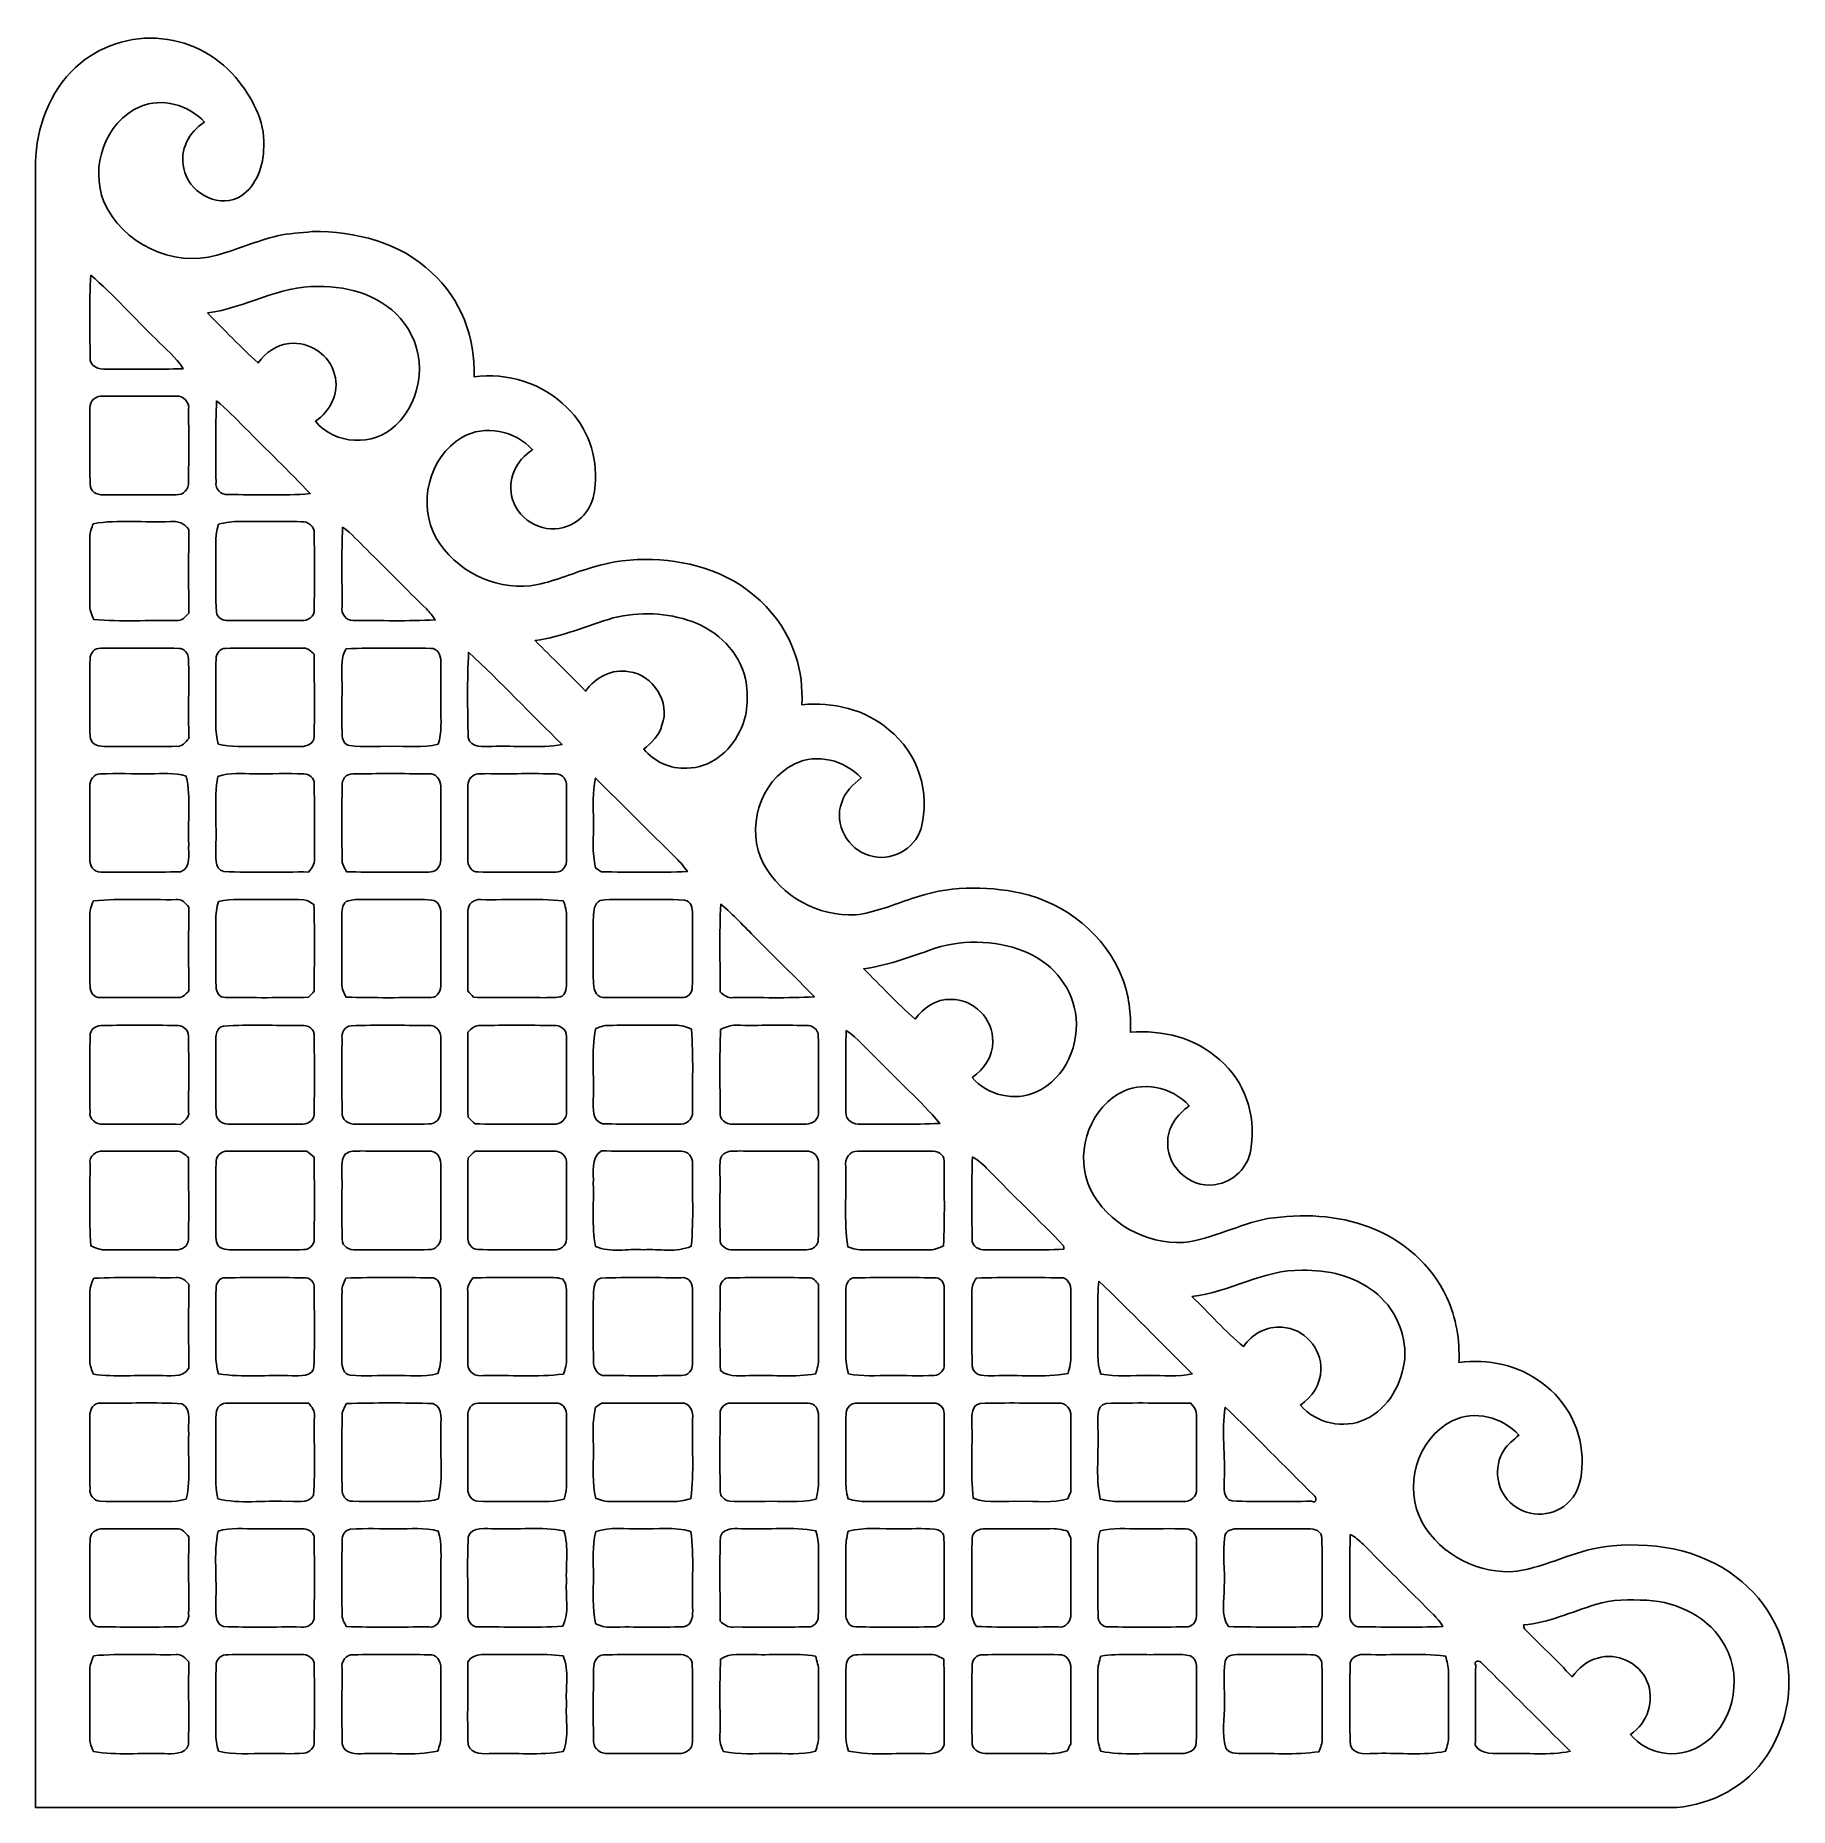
# Model space of a CAD drawing. Header units: centimetres. Extents: x -10.7 to 10.6, y -10.8 to 10.8.
import ezdxf

# ---------------------------------------------------------------- set-up
doc = ezdxf.new("R2010")
doc.units = ezdxf.units.CM
doc.header["$MEASUREMENT"] = 0
doc.layers.add('Camada 1', color=7, linetype='Continuous')

msp = doc.modelspace()

# ---------------------------------------------------------------- linework, layer by layer
at = {"layer": 'Camada 1', "color": 156}
for points, knots in [([(-10.17975, 10.39883), (-9.90247, 10.65988), (-9.50877, 10.78688), (-9.13095, 10.74666), (-9.13095, 10.74666), (-8.76334, 10.71315), (-8.41903, 10.51525), (-8.19326, 10.2249), (-8.19326, 10.2249), (-8.00593, 9.98925), (-7.86482, 9.69327), (-7.89515, 9.3853), (-7.89515, 9.3853), (-7.90504, 9.16128), (-8.00522, 8.92209), (-8.21054, 8.81133), (-8.21054, 8.81133), (-8.4776, 8.68821), (-8.81345, 8.88964), (-8.86601, 9.17116), (-8.86601, 9.17116), (-8.92104, 9.39129), (-8.80074, 9.61743), (-8.61412, 9.73313), (-8.61412, 9.73313), (-8.80886, 9.94515), (-9.12847, 10.03476), (-9.39834, 9.92011), (-9.39834, 9.92011), (-9.82345, 9.73666), (-10.00865, 9.18316), (-9.83544, 8.76511), (-9.83544, 8.76511), (-9.61672, 8.25887), (-8.99618, 7.95972), (-8.46419, 8.11636), (-8.46419, 8.11636), (-8.21513, 8.1855), (-7.97701, 8.29063), (-7.72512, 8.35095), (-7.72512, 8.35095), (-7.58754, 8.38835), (-7.44326, 8.37811), (-7.30355, 8.40351), (-7.30355, 8.40351), (-6.78427, 8.4074), (-6.2371, 8.27334), (-5.85328, 7.90434), (-5.85328, 7.90434), (-5.50016, 7.58859), (-5.31529, 7.10812), (-5.33858, 6.63751), (-5.33858, 6.63751), (-4.93182, 6.69149), (-4.50037, 6.55884), (-4.2104, 6.26463), (-4.2104, 6.26463), (-3.95817, 6.02614), (-3.83363, 5.66807), (-3.86749, 5.32448), (-3.86749, 5.32448), (-3.86856, 5.11104), (-3.99415, 4.8962), (-4.20051, 4.82353), (-4.20051, 4.82353), (-4.46405, 4.71416), (-4.79036, 4.87574), (-4.86938, 5.14809), (-4.86938, 5.14809), (-4.94383, 5.3781), (-4.82847, 5.62751), (-4.62704, 5.74993), (-4.62704, 5.74993), (-4.8387, 5.98452), (-5.20734, 6.06354), (-5.48498, 5.9002), (-5.48498, 5.9002), (-5.89314, 5.66101), (-6.02826, 5.08212), (-5.7979, 4.6743), (-5.7979, 4.6743), (-5.56577, 4.28766), (-5.1047, 4.04953), (-4.6542, 4.09645), (-4.6542, 4.09645), (-4.421, 4.12962), (-4.2037, 4.22556), (-3.9811, 4.29682), (-3.9811, 4.29682), (-3.51895, 4.45735), (-3.00672, 4.45347), (-2.54034, 4.31163), (-2.54034, 4.31163), (-2.03446, 4.15571), (-1.59561, 3.76061), (-1.43228, 3.2512), (-1.43228, 3.2512), (-1.36418, 3.05893), (-1.34513, 2.85433), (-1.3529, 2.65148), (-1.3529, 2.65148), (-0.98, 2.68676), (-0.58525, 2.5982), (-0.29774, 2.34843), (-0.29774, 2.34843), (0.05679, 2.07044), (0.21132, 1.57797), (0.09384, 1.14547), (0.09384, 1.14547), (0.01763, 0.89429), (-0.2801, 0.73306), (-0.53057, 0.81879), (-0.53057, 0.81879), (-0.79445, 0.89217), (-0.96979, 1.20332), (-0.86995, 1.46402), (-0.86995, 1.46402), (-0.83326, 1.59137), (-0.7306, 1.67993), (-0.63394, 1.76283), (-0.63394, 1.76283), (-0.83643, 1.97767), (-1.16945, 2.06445), (-1.4411, 1.93286), (-1.4411, 1.93286), (-1.87325, 1.72402), (-2.04011, 1.13595), (-1.81997, 0.7172), (-1.81997, 0.7172), (-1.60584, 0.32103), (-1.15111, 0.07691), (-0.70343, 0.09701), (-0.70343, 0.09701), (-0.46567, 0.12593), (-0.2427, 0.21978), (-0.01729, 0.29491), (-0.01729, 0.29491), (0.40569, 0.44838), (0.87277, 0.45685), (1.30951, 0.36054), (1.30951, 0.36054), (1.84996, 0.23988), (2.3389, -0.14323), (2.53717, -0.6671), (2.53717, -0.6671), (2.62431, -0.87629), (2.64583, -1.10489), (2.63913, -1.32997), (2.63913, -1.32997), (3.02648, -1.29575), (3.4357, -1.39876), (3.72604, -1.66652), (3.72604, -1.66652), (4.02519, -1.92088), (4.16701, -2.33398), (4.10669, -2.71992), (4.10669, -2.71992), (4.09081, -2.93511), (3.9236, -3.12632), (3.71333, -3.17358), (3.71333, -3.17358), (3.41171, -3.25542), (3.08256, -2.99191), (3.09245, -2.68005), (3.09245, -2.68005), (3.08363, -2.4892), (3.20815, -2.33009), (3.35385, -2.2225), (3.35385, -2.2225), (3.14147, -1.98895), (2.77247, -1.91416), (2.4959, -2.0761), (2.4959, -2.0761), (2.11278, -2.30575), (1.96003, -2.83845), (2.15477, -3.23919), (2.15477, -3.23919), (2.35902, -3.65266), (2.82751, -3.90666), (3.28365, -3.8862), (3.28365, -3.8862), (3.63819, -3.8421), (3.95639, -3.66148), (4.30564, -3.59516), (4.30564, -3.59516), (4.7191, -3.53272), (5.15267, -3.54824), (5.54636, -3.69958), (5.54636, -3.69958), (5.95029, -3.85268), (6.30096, -4.15819), (6.4837, -4.55259), (6.4837, -4.55259), (6.5987, -4.79812), (6.64316, -5.07259), (6.63115, -5.34246), (6.63115, -5.34246), (6.98324, -5.29766), (7.35507, -5.37316), (7.63939, -5.59187), (7.63939, -5.59187), (7.94737, -5.81025), (8.13927, -6.18455), (8.12765, -6.56307), (8.12765, -6.56307), (8.12587, -6.72747), (8.09871, -6.90738), (7.97594, -7.02804), (7.97594, -7.02804), (7.8045, -7.22029), (7.48383, -7.23971), (7.28768, -7.07495), (7.28768, -7.07495), (7.088, -6.92255), (7.04108, -6.61317), (7.18007, -6.40608), (7.18007, -6.40608), (7.22629, -6.33448), (7.2965, -6.28368), (7.36035, -6.22864), (7.36035, -6.22864), (7.16314, -6.00499), (6.82096, -5.91784), (6.55002, -6.05437), (6.55002, -6.05437), (6.11222, -6.26957), (5.95417, -6.86964), (6.18489, -7.2898), (6.18489, -7.2898), (6.41173, -7.68597), (6.88128, -7.92656), (7.33531, -7.88105), (7.33531, -7.88105), (7.69937, -7.8246), (8.02781, -7.63517), (8.39364, -7.58367), (8.39364, -7.58367), (8.94785, -7.51346), (9.55038, -7.60201), (10.00125, -7.95231), (10.00125, -7.95231), (10.40129, -8.24971), (10.6493, -8.74394), (10.64048, -9.24312), (10.64048, -9.24312), (10.6426, -9.55428), (10.54381, -9.86401), (10.37237, -10.12296), (10.37237, -10.12296), (10.13707, -10.4909), (9.70808, -10.71457), (9.27946, -10.75231), (9.27946, -10.75231), (2.63031, -10.75336), (-4.01884, -10.75231), (-10.66799, -10.75265), (-10.66799, -10.75265), (-10.66799, -4.08727), (-10.66834, 2.5781), (-10.66799, 9.24348), (-10.66799, 9.24348), (-10.6553, 9.66927), (-10.49867, 10.10673), (-10.17975, 10.39883)], [0, 0, 0, 0, 0.01492537, 0.01492537, 0.01492537, 0.01492537, 0.02985075, 0.02985075, 0.02985075, 0.02985075, 0.04477612, 0.04477612, 0.04477612, 0.04477612, 0.05970149, 0.05970149, 0.05970149, 0.05970149, 0.07462687, 0.07462687, 0.07462687, 0.07462687, 0.08955224, 0.08955224, 0.08955224, 0.08955224, 0.10447761, 0.10447761, 0.10447761, 0.10447761, 0.11940299, 0.11940299, 0.11940299, 0.11940299, 0.13432836, 0.13432836, 0.13432836, 0.13432836, 0.14925373, 0.14925373, 0.14925373, 0.14925373, 0.1641791, 0.1641791, 0.1641791, 0.1641791, 0.17910448, 0.17910448, 0.17910448, 0.17910448, 0.19402985, 0.19402985, 0.19402985, 0.19402985, 0.20895522, 0.20895522, 0.20895522, 0.20895522, 0.2238806, 0.2238806, 0.2238806, 0.2238806, 0.23880597, 0.23880597, 0.23880597, 0.23880597, 0.25373134, 0.25373134, 0.25373134, 0.25373134, 0.26865672, 0.26865672, 0.26865672, 0.26865672, 0.28358209, 0.28358209, 0.28358209, 0.28358209, 0.29850746, 0.29850746, 0.29850746, 0.29850746, 0.31343284, 0.31343284, 0.31343284, 0.31343284, 0.32835821, 0.32835821, 0.32835821, 0.32835821, 0.34328358, 0.34328358, 0.34328358, 0.34328358, 0.35820896, 0.35820896, 0.35820896, 0.35820896, 0.37313433, 0.37313433, 0.37313433, 0.37313433, 0.3880597, 0.3880597, 0.3880597, 0.3880597, 0.40298507, 0.40298507, 0.40298507, 0.40298507, 0.41791045, 0.41791045, 0.41791045, 0.41791045, 0.43283582, 0.43283582, 0.43283582, 0.43283582, 0.44776119, 0.44776119, 0.44776119, 0.44776119, 0.46268657, 0.46268657, 0.46268657, 0.46268657, 0.47761194, 0.47761194, 0.47761194, 0.47761194, 0.49253731, 0.49253731, 0.49253731, 0.49253731, 0.50746269, 0.50746269, 0.50746269, 0.50746269, 0.52238806, 0.52238806, 0.52238806, 0.52238806, 0.53731343, 0.53731343, 0.53731343, 0.53731343, 0.55223881, 0.55223881, 0.55223881, 0.55223881, 0.56716418, 0.56716418, 0.56716418, 0.56716418, 0.58208955, 0.58208955, 0.58208955, 0.58208955, 0.59701493, 0.59701493, 0.59701493, 0.59701493, 0.6119403, 0.6119403, 0.6119403, 0.6119403, 0.62686567, 0.62686567, 0.62686567, 0.62686567, 0.64179104, 0.64179104, 0.64179104, 0.64179104, 0.65671642, 0.65671642, 0.65671642, 0.65671642, 0.67164179, 0.67164179, 0.67164179, 0.67164179, 0.68656716, 0.68656716, 0.68656716, 0.68656716, 0.70149254, 0.70149254, 0.70149254, 0.70149254, 0.71641791, 0.71641791, 0.71641791, 0.71641791, 0.73134328, 0.73134328, 0.73134328, 0.73134328, 0.74626866, 0.74626866, 0.74626866, 0.74626866, 0.76119403, 0.76119403, 0.76119403, 0.76119403, 0.7761194, 0.7761194, 0.7761194, 0.7761194, 0.79104478, 0.79104478, 0.79104478, 0.79104478, 0.80597015, 0.80597015, 0.80597015, 0.80597015, 0.82089552, 0.82089552, 0.82089552, 0.82089552, 0.8358209, 0.8358209, 0.8358209, 0.8358209, 0.85074627, 0.85074627, 0.85074627, 0.85074627, 0.86567164, 0.86567164, 0.86567164, 0.86567164, 0.88059701, 0.88059701, 0.88059701, 0.88059701, 0.89552239, 0.89552239, 0.89552239, 0.89552239, 0.91044776, 0.91044776, 0.91044776, 0.91044776, 0.92537313, 0.92537313, 0.92537313, 0.92537313, 0.94029851, 0.94029851, 0.94029851, 0.94029851, 0.95522388, 0.95522388, 0.95522388, 0.95522388, 0.97014925, 0.97014925, 0.97014925, 0.97014925, 1, 1, 1, 1]), ([(-9.99596, 7.8733), (-9.99596, 7.8733), (-9.99596, 7.8733), (-9.99596, 7.8733), (-9.99596, 7.8733), (-10.01676, 7.54097), (-10.00442, 7.20689), (-10.00442, 6.87422), (-10.00442, 6.87422), (-10.015, 6.76839), (-9.89612, 6.719), (-9.80722, 6.72994), (-9.80722, 6.72994), (-9.49642, 6.73347), (-9.18527, 6.72358), (-8.87448, 6.73629), (-8.87448, 6.73629), (-8.95491, 6.88021), (-9.09425, 6.97547), (-9.20291, 7.09577), (-9.20291, 7.09577), (-9.46925, 7.35259), (-9.71655, 7.63023), (-9.99596, 7.8733)], [0, 0, 0, 0, 0.14285714, 0.14285714, 0.14285714, 0.14285714, 0.28571429, 0.28571429, 0.28571429, 0.28571429, 0.42857143, 0.42857143, 0.42857143, 0.42857143, 0.57142857, 0.57142857, 0.57142857, 0.57142857, 0.71428571, 0.71428571, 0.71428571, 0.71428571, 1, 1, 1, 1]), ([(-8.57884, 7.41469), (-8.57884, 7.41469), (-8.57884, 7.41469), (-8.57884, 7.41469), (-8.57884, 7.41469), (-8.37458, 7.21113), (-8.17668, 7.00017), (-7.9629, 6.80578), (-7.9629, 6.80578), (-7.87152, 6.92925), (-7.73818, 7.02802), (-7.58084, 7.04144), (-7.58084, 7.04144), (-7.33777, 7.07354), (-7.08978, 6.90174), (-7.03333, 6.66362), (-7.03333, 6.66362), (-6.96736, 6.44947), (-7.08342, 6.21595), (-7.26546, 6.09811), (-7.26546, 6.09811), (-7.03403, 5.80848), (-6.55567, 5.78555), (-6.29425, 6.0466), (-6.29425, 6.0466), (-5.95277, 6.35528), (-5.90337, 6.92643), (-6.18701, 7.28909), (-6.18701, 7.28909), (-6.42549, 7.61293), (-6.84354, 7.7424), (-7.23194, 7.7364), (-7.23194, 7.7364), (-7.70536, 7.75088), (-8.11636, 7.47077), (-8.57884, 7.41469)], [0, 0, 0, 0, 0.1, 0.1, 0.1, 0.1, 0.2, 0.2, 0.2, 0.2, 0.3, 0.3, 0.3, 0.3, 0.4, 0.4, 0.4, 0.4, 0.5, 0.5, 0.5, 0.5, 0.6, 0.6, 0.6, 0.6, 0.7, 0.7, 0.7, 0.7, 0.8, 0.8, 0.8, 0.8, 1, 1, 1, 1]), ([(-9.94304, 6.37962), (-9.94304, 6.37962), (-9.94304, 6.37962), (-9.94304, 6.37962), (-9.94304, 6.37962), (-10.01959, 6.34047), (-10.00337, 6.24592), (-10.00724, 6.17536), (-10.00724, 6.17536), (-10.00337, 5.89385), (-10.01183, 5.61199), (-10.00337, 5.33047), (-10.00337, 5.33047), (-10.00794, 5.24581), (-9.9194, 5.19677), (-9.84355, 5.20452), (-9.84355, 5.20452), (-9.54933, 5.20276), (-9.25442, 5.20206), (-8.9602, 5.20488), (-8.9602, 5.20488), (-8.87236, 5.19465), (-8.79722, 5.27368), (-8.80709, 5.3601), (-8.80709, 5.3601), (-8.80533, 5.65538), (-8.80604, 5.95066), (-8.80674, 6.24557), (-8.80674, 6.24557), (-8.79439, 6.32953), (-8.87377, 6.41244), (-8.95808, 6.4015), (-8.95808, 6.4015), (-9.22902, 6.40467), (-9.49995, 6.40045), (-9.77088, 6.40326), (-9.77088, 6.40326), (-9.82768, 6.39655), (-9.89435, 6.41631), (-9.94304, 6.37962)], [0, 0, 0, 0, 0.09090909, 0.09090909, 0.09090909, 0.09090909, 0.18181818, 0.18181818, 0.18181818, 0.18181818, 0.27272727, 0.27272727, 0.27272727, 0.27272727, 0.36363636, 0.36363636, 0.36363636, 0.36363636, 0.45454545, 0.45454545, 0.45454545, 0.45454545, 0.54545455, 0.54545455, 0.54545455, 0.54545455, 0.63636364, 0.63636364, 0.63636364, 0.63636364, 0.72727273, 0.72727273, 0.72727273, 0.72727273, 0.81818182, 0.81818182, 0.81818182, 0.81818182, 1, 1, 1, 1]), ([(-8.46701, 6.34683), (-8.46701, 6.34683), (-8.46701, 6.34683), (-8.46701, 6.34683), (-8.46701, 6.34683), (-8.48324, 6.01839), (-8.47372, 5.68924), (-8.47407, 5.36046), (-8.47407, 5.36046), (-8.4843, 5.2719), (-8.41551, 5.19782), (-8.32555, 5.20522), (-8.32555, 5.20522), (-7.99359, 5.2077), (-7.65986, 5.18936), (-7.32861, 5.21723), (-7.32861, 5.21723), (-7.58825, 5.49134), (-7.86129, 5.75239), (-8.12623, 6.02121), (-8.12623, 6.02121), (-8.23806, 6.13163), (-8.3439, 6.24874), (-8.46701, 6.34683)], [0, 0, 0, 0, 0.14285714, 0.14285714, 0.14285714, 0.14285714, 0.28571429, 0.28571429, 0.28571429, 0.28571429, 0.42857143, 0.42857143, 0.42857143, 0.42857143, 0.57142857, 0.57142857, 0.57142857, 0.57142857, 0.71428571, 0.71428571, 0.71428571, 0.71428571, 1, 1, 1, 1]), ([(-9.96561, 4.85174), (-9.96561, 4.85174), (-9.96561, 4.85174), (-9.96561, 4.85174), (-9.96561, 4.85174), (-9.98573, 4.8006), (-10.00901, 4.74839), (-10.00618, 4.69194), (-10.00618, 4.69194), (-10.00759, 4.42066), (-10.00548, 4.14972), (-10.00724, 3.87843), (-10.00724, 3.87843), (-10.01254, 3.81105), (-9.98784, 3.74791), (-9.95962, 3.68793), (-9.95962, 3.68793), (-9.62694, 3.65972), (-9.29145, 3.67911), (-8.95772, 3.67558), (-8.95772, 3.67558), (-8.89, 3.66676), (-8.84554, 3.72004), (-8.80392, 3.76378), (-8.80392, 3.76378), (-8.80744, 4.10279), (-8.8085, 4.44183), (-8.80356, 4.78084), (-8.80356, 4.78084), (-8.85648, 4.85457), (-8.94115, 4.89126), (-9.03146, 4.87785), (-9.03146, 4.87785), (-9.34261, 4.86445), (-9.65764, 4.90502), (-9.96561, 4.85174)], [0, 0, 0, 0, 0.1, 0.1, 0.1, 0.1, 0.2, 0.2, 0.2, 0.2, 0.3, 0.3, 0.3, 0.3, 0.4, 0.4, 0.4, 0.4, 0.5, 0.5, 0.5, 0.5, 0.6, 0.6, 0.6, 0.6, 0.7, 0.7, 0.7, 0.7, 0.8, 0.8, 0.8, 0.8, 1, 1, 1, 1]), ([(-8.44409, 4.84681), (-8.44409, 4.84681), (-8.44409, 4.84681), (-8.44409, 4.84681), (-8.44409, 4.84681), (-8.4977, 4.68241), (-8.46913, 4.50778), (-8.47513, 4.33846), (-8.47513, 4.33846), (-8.47055, 4.15113), (-8.48606, 3.96275), (-8.46807, 3.77613), (-8.46807, 3.77613), (-8.45925, 3.70769), (-8.39117, 3.67171), (-8.32731, 3.67595), (-8.32731, 3.67595), (-8.03133, 3.67205), (-7.73535, 3.67417), (-7.43902, 3.67488), (-7.43902, 3.67488), (-7.3607, 3.66535), (-7.27145, 3.72356), (-7.28062, 3.80965), (-7.28062, 3.80965), (-7.27674, 4.11585), (-7.2785, 4.42277), (-7.27957, 4.72934), (-7.27957, 4.72934), (-7.26756, 4.81787), (-7.35858, 4.88314), (-7.44007, 4.87644), (-7.44007, 4.87644), (-7.68809, 4.87961), (-7.93608, 4.87503), (-8.18409, 4.8782), (-8.18409, 4.8782), (-8.27193, 4.88173), (-8.35871, 4.86657), (-8.44409, 4.84681)], [0, 0, 0, 0, 0.09090909, 0.09090909, 0.09090909, 0.09090909, 0.18181818, 0.18181818, 0.18181818, 0.18181818, 0.27272727, 0.27272727, 0.27272727, 0.27272727, 0.36363636, 0.36363636, 0.36363636, 0.36363636, 0.45454545, 0.45454545, 0.45454545, 0.45454545, 0.54545455, 0.54545455, 0.54545455, 0.54545455, 0.63636364, 0.63636364, 0.63636364, 0.63636364, 0.72727273, 0.72727273, 0.72727273, 0.72727273, 0.81818182, 0.81818182, 0.81818182, 0.81818182, 1, 1, 1, 1]), ([(-6.93596, 4.81047), (-6.93596, 4.81047), (-6.93596, 4.81047), (-6.93596, 4.81047), (-6.93596, 4.81047), (-6.95042, 4.48875), (-6.94019, 4.16594), (-6.94265, 3.84386), (-6.94265, 3.84386), (-6.95289, 3.76273), (-6.89926, 3.66923), (-6.80861, 3.677), (-6.80861, 3.677), (-6.47593, 3.67417), (-6.14221, 3.66713), (-5.80955, 3.68229), (-5.80955, 3.68229), (-5.84129, 3.73062), (-5.87621, 3.77684), (-5.91784, 3.81706), (-5.91784, 3.81706), (-6.16232, 4.05587), (-6.40079, 4.30142), (-6.64527, 4.5406), (-6.64527, 4.5406), (-6.74051, 4.63232), (-6.82554, 4.73638), (-6.93596, 4.81047)], [0, 0, 0, 0, 0.125, 0.125, 0.125, 0.125, 0.25, 0.25, 0.25, 0.25, 0.375, 0.375, 0.375, 0.375, 0.5, 0.5, 0.5, 0.5, 0.625, 0.625, 0.625, 0.625, 0.75, 0.75, 0.75, 0.75, 1, 1, 1, 1]), ([(-3.6463, 3.70699), (-3.6463, 3.70699), (-3.6463, 3.70699), (-3.6463, 3.70699), (-3.6463, 3.70699), (-3.96168, 3.61244), (-4.26649, 3.47768), (-4.59527, 3.43217), (-4.59527, 3.43217), (-4.39173, 3.22615), (-4.18499, 3.02331), (-3.9818, 2.81657), (-3.9818, 2.81657), (-3.86432, 2.98414), (-3.66182, 3.09316), (-3.45405, 3.05293), (-3.45405, 3.05293), (-3.16264, 3.01659), (-2.94886, 2.68005), (-3.05399, 2.40205), (-3.05399, 2.40205), (-3.08751, 2.27999), (-3.18065, 2.18897), (-3.27659, 2.11242), (-3.27659, 2.11242), (-3.14854, 1.95932), (-2.95205, 1.86689), (-2.75096, 1.88207), (-2.75096, 1.88207), (-2.47085, 1.87749), (-2.22849, 2.08104), (-2.11137, 2.32375), (-2.11137, 2.32375), (-2.00907, 2.51989), (-1.99848, 2.75166), (-2.03799, 2.96615), (-2.03799, 2.96615), (-2.11384, 3.29106), (-2.37596, 3.54999), (-2.68534, 3.66182), (-2.68534, 3.66182), (-2.9912, 3.77189), (-3.33128, 3.78388), (-3.6463, 3.70699)], [0, 0, 0, 0, 0.08333333, 0.08333333, 0.08333333, 0.08333333, 0.16666667, 0.16666667, 0.16666667, 0.16666667, 0.25, 0.25, 0.25, 0.25, 0.33333333, 0.33333333, 0.33333333, 0.33333333, 0.41666667, 0.41666667, 0.41666667, 0.41666667, 0.5, 0.5, 0.5, 0.5, 0.58333333, 0.58333333, 0.58333333, 0.58333333, 0.66666667, 0.66666667, 0.66666667, 0.66666667, 0.75, 0.75, 0.75, 0.75, 0.83333333, 0.83333333, 0.83333333, 0.83333333, 1, 1, 1, 1]), ([(-10.00442, 3.2064), (-10.00442, 3.2064), (-10.00442, 3.2064), (-10.00442, 3.2064), (-10.00442, 3.2064), (-10.01077, 2.93722), (-10.00337, 2.66805), (-10.00724, 2.39888), (-10.00724, 2.39888), (-10.00478, 2.33961), (-10.01254, 2.27646), (-9.99101, 2.21933), (-9.99101, 2.21933), (-9.95186, 2.13783), (-9.84955, 2.14488), (-9.7737, 2.14417), (-9.7737, 2.14417), (-9.50101, 2.14736), (-9.22831, 2.14241), (-8.95597, 2.14595), (-8.95597, 2.14595), (-8.88682, 2.13747), (-8.84484, 2.19709), (-8.80321, 2.24048), (-8.80321, 2.24048), (-8.81203, 2.56433), (-8.8011, 2.88854), (-8.80815, 3.21239), (-8.80815, 3.21239), (-8.80886, 3.27377), (-8.86142, 3.34222), (-8.92775, 3.33691), (-8.92775, 3.33691), (-9.24348, 3.34151), (-9.55992, 3.34115), (-9.87565, 3.33728), (-9.87565, 3.33728), (-9.94868, 3.34503), (-10.00653, 3.27554), (-10.00442, 3.2064)], [0, 0, 0, 0, 0.09090909, 0.09090909, 0.09090909, 0.09090909, 0.18181818, 0.18181818, 0.18181818, 0.18181818, 0.27272727, 0.27272727, 0.27272727, 0.27272727, 0.36363636, 0.36363636, 0.36363636, 0.36363636, 0.45454545, 0.45454545, 0.45454545, 0.45454545, 0.54545455, 0.54545455, 0.54545455, 0.54545455, 0.63636364, 0.63636364, 0.63636364, 0.63636364, 0.72727273, 0.72727273, 0.72727273, 0.72727273, 0.81818182, 0.81818182, 0.81818182, 0.81818182, 1, 1, 1, 1]), ([(-8.4723, 3.21168), (-8.4723, 3.21168), (-8.4723, 3.21168), (-8.4723, 3.21168), (-8.4723, 3.21168), (-8.48112, 3.02331), (-8.47266, 2.83457), (-8.47548, 2.64583), (-8.47548, 2.64583), (-8.4723, 2.48813), (-8.491, 2.32728), (-8.44761, 2.17346), (-8.44761, 2.17346), (-8.29204, 2.13006), (-8.1294, 2.14736), (-7.96995, 2.14524), (-7.96995, 2.14524), (-7.79322, 2.14665), (-7.61612, 2.14207), (-7.43902, 2.14558), (-7.43902, 2.14558), (-7.37022, 2.14066), (-7.27886, 2.18086), (-7.28203, 2.26094), (-7.28203, 2.26094), (-7.27392, 2.59574), (-7.28098, 2.93088), (-7.27957, 3.26565), (-7.27957, 3.26565), (-7.31838, 3.296), (-7.35224, 3.34362), (-7.40762, 3.33728), (-7.40762, 3.33728), (-7.72407, 3.34044), (-8.04086, 3.34256), (-8.35694, 3.33657), (-8.35694, 3.33657), (-8.42468, 3.34186), (-8.47266, 3.27413), (-8.4723, 3.21168)], [0, 0, 0, 0, 0.09090909, 0.09090909, 0.09090909, 0.09090909, 0.18181818, 0.18181818, 0.18181818, 0.18181818, 0.27272727, 0.27272727, 0.27272727, 0.27272727, 0.36363636, 0.36363636, 0.36363636, 0.36363636, 0.45454545, 0.45454545, 0.45454545, 0.45454545, 0.54545455, 0.54545455, 0.54545455, 0.54545455, 0.63636364, 0.63636364, 0.63636364, 0.63636364, 0.72727273, 0.72727273, 0.72727273, 0.72727273, 0.81818182, 0.81818182, 0.81818182, 0.81818182, 1, 1, 1, 1]), ([(-6.89151, 3.33269), (-6.89151, 3.33269), (-6.89151, 3.33269), (-6.89151, 3.33269), (-6.89151, 3.33269), (-6.95959, 3.23461), (-6.94265, 3.1136), (-6.94336, 3.00107), (-6.94336, 3.00107), (-6.94055, 2.76436), (-6.94655, 2.5273), (-6.9416, 2.29022), (-6.9416, 2.29022), (-6.94407, 2.23097), (-6.91303, 2.16252), (-6.84742, 2.1544), (-6.84742, 2.1544), (-6.68267, 2.13218), (-6.51474, 2.15053), (-6.34894, 2.14524), (-6.34894, 2.14524), (-6.15738, 2.15229), (-5.96194, 2.12302), (-5.77427, 2.17311), (-5.77427, 2.17311), (-5.72628, 2.31457), (-5.7425, 2.46486), (-5.74111, 2.6109), (-5.74111, 2.6109), (-5.74286, 2.80034), (-5.73829, 2.98944), (-5.7418, 3.17853), (-5.7418, 3.17853), (-5.73863, 3.24731), (-5.78238, 3.34186), (-5.86246, 3.33657), (-5.86246, 3.33657), (-6.20535, 3.34081), (-6.54897, 3.34432), (-6.89151, 3.33269)], [0, 0, 0, 0, 0.09090909, 0.09090909, 0.09090909, 0.09090909, 0.18181818, 0.18181818, 0.18181818, 0.18181818, 0.27272727, 0.27272727, 0.27272727, 0.27272727, 0.36363636, 0.36363636, 0.36363636, 0.36363636, 0.45454545, 0.45454545, 0.45454545, 0.45454545, 0.54545455, 0.54545455, 0.54545455, 0.54545455, 0.63636364, 0.63636364, 0.63636364, 0.63636364, 0.72727273, 0.72727273, 0.72727273, 0.72727273, 0.81818182, 0.81818182, 0.81818182, 0.81818182, 1, 1, 1, 1]), ([(-5.40349, 3.2893), (-5.40349, 3.2893), (-5.40349, 3.2893), (-5.40349, 3.2893), (-5.40349, 3.2893), (-5.42395, 2.94393), (-5.41584, 2.59679), (-5.40985, 2.25142), (-5.40985, 2.25142), (-5.37632, 2.11878), (-5.21935, 2.14595), (-5.11632, 2.14417), (-5.11632, 2.14417), (-4.8341, 2.15793), (-4.548, 2.11807), (-4.26895, 2.16853), (-4.26895, 2.16853), (-4.64784, 2.54105), (-5.01543, 2.92629), (-5.40349, 3.2893)], [0, 0, 0, 0, 0.16666667, 0.16666667, 0.16666667, 0.16666667, 0.33333333, 0.33333333, 0.33333333, 0.33333333, 0.5, 0.5, 0.5, 0.5, 0.66666667, 0.66666667, 0.66666667, 0.66666667, 1, 1, 1, 1]), ([(-10.00548, 1.6584), (-10.00548, 1.6584), (-10.00548, 1.6584), (-10.00548, 1.6584), (-10.00548, 1.6584), (-10.00759, 1.36384), (-10.00689, 1.06856), (-10.00583, 0.77364), (-10.00583, 0.77364), (-10.01571, 0.69708), (-9.95679, 0.6117), (-9.87424, 0.61841), (-9.87424, 0.61841), (-9.55145, 0.61806), (-9.22831, 0.611), (-8.90587, 0.62194), (-8.90587, 0.62194), (-8.76793, 0.66674), (-8.81274, 0.84137), (-8.80568, 0.95284), (-8.80568, 0.95284), (-8.82227, 1.22907), (-8.77252, 1.51236), (-8.83637, 1.78328), (-8.83637, 1.78328), (-8.97925, 1.82915), (-9.13024, 1.81081), (-9.27735, 1.81327), (-9.27735, 1.81327), (-9.47772, 1.81044), (-9.67846, 1.81892), (-9.87883, 1.8101), (-9.87883, 1.8101), (-9.95856, 1.81151), (-10.0143, 1.73426), (-10.00548, 1.6584)], [0, 0, 0, 0, 0.1, 0.1, 0.1, 0.1, 0.2, 0.2, 0.2, 0.2, 0.3, 0.3, 0.3, 0.3, 0.4, 0.4, 0.4, 0.4, 0.5, 0.5, 0.5, 0.5, 0.6, 0.6, 0.6, 0.6, 0.7, 0.7, 0.7, 0.7, 0.8, 0.8, 0.8, 0.8, 1, 1, 1, 1]), ([(-8.45185, 1.78011), (-8.45185, 1.78011), (-8.45185, 1.78011), (-8.45185, 1.78011), (-8.45185, 1.78011), (-8.50123, 1.49542), (-8.46313, 1.20402), (-8.47619, 0.91651), (-8.47619, 0.91651), (-8.47055, 0.81704), (-8.50582, 0.65792), (-8.37776, 0.62301), (-8.37776, 0.62301), (-8.03521, 0.60888), (-7.6909, 0.62018), (-7.348, 0.61841), (-7.348, 0.61841), (-7.31166, 0.66357), (-7.27004, 0.71154), (-7.27886, 0.77399), (-7.27886, 0.77399), (-7.27991, 1.07984), (-7.27533, 1.38606), (-7.28132, 1.69157), (-7.28132, 1.69157), (-7.27638, 1.75789), (-7.34447, 1.81363), (-7.40728, 1.81081), (-7.40728, 1.81081), (-7.6073, 1.81821), (-7.80732, 1.81081), (-8.00699, 1.81327), (-8.00699, 1.81327), (-8.15551, 1.8101), (-8.30862, 1.83127), (-8.45185, 1.78011)], [0, 0, 0, 0, 0.1, 0.1, 0.1, 0.1, 0.2, 0.2, 0.2, 0.2, 0.3, 0.3, 0.3, 0.3, 0.4, 0.4, 0.4, 0.4, 0.5, 0.5, 0.5, 0.5, 0.6, 0.6, 0.6, 0.6, 0.7, 0.7, 0.7, 0.7, 0.8, 0.8, 0.8, 0.8, 1, 1, 1, 1]), ([(-6.94195, 1.65981), (-6.94195, 1.65981), (-6.94195, 1.65981), (-6.94195, 1.65981), (-6.94195, 1.65981), (-6.94407, 1.36455), (-6.94372, 1.06961), (-6.94231, 0.77435), (-6.94231, 0.77435), (-6.94619, 0.7179), (-6.91198, 0.67062), (-6.88764, 0.6223), (-6.88764, 0.6223), (-6.58001, 0.611), (-6.27203, 0.62018), (-5.96406, 0.6163), (-5.96406, 0.6163), (-5.90091, 0.62264), (-5.81659, 0.60042), (-5.77744, 0.66674), (-5.77744, 0.66674), (-5.72698, 0.72636), (-5.74428, 0.80926), (-5.74004, 0.88089), (-5.74004, 0.88089), (-5.74392, 1.14087), (-5.73722, 1.40124), (-5.74286, 1.66122), (-5.74286, 1.66122), (-5.74075, 1.74201), (-5.80602, 1.82209), (-5.89138, 1.81186), (-5.89138, 1.81186), (-6.19794, 1.81434), (-6.50451, 1.81575), (-6.81073, 1.81115), (-6.81073, 1.81115), (-6.89363, 1.81715), (-6.95077, 1.73708), (-6.94195, 1.65981)], [0, 0, 0, 0, 0.09090909, 0.09090909, 0.09090909, 0.09090909, 0.18181818, 0.18181818, 0.18181818, 0.18181818, 0.27272727, 0.27272727, 0.27272727, 0.27272727, 0.36363636, 0.36363636, 0.36363636, 0.36363636, 0.45454545, 0.45454545, 0.45454545, 0.45454545, 0.54545455, 0.54545455, 0.54545455, 0.54545455, 0.63636364, 0.63636364, 0.63636364, 0.63636364, 0.72727273, 0.72727273, 0.72727273, 0.72727273, 0.81818182, 0.81818182, 0.81818182, 0.81818182, 1, 1, 1, 1]), ([(-5.35164, 1.78893), (-5.35164, 1.78893), (-5.35164, 1.78893), (-5.35164, 1.78893), (-5.35164, 1.78893), (-5.42183, 1.7459), (-5.41513, 1.6591), (-5.41548, 1.58715), (-5.41548, 1.58715), (-5.41301, 1.31621), (-5.41689, 1.04493), (-5.41372, 0.77399), (-5.41372, 0.77399), (-5.42183, 0.70097), (-5.36539, 0.61348), (-5.28601, 0.61877), (-5.28601, 0.61877), (-4.9724, 0.6156), (-4.65842, 0.61595), (-4.34481, 0.61841), (-4.34481, 0.61841), (-4.26049, 0.61029), (-4.20652, 0.69885), (-4.21464, 0.77505), (-4.21464, 0.77505), (-4.21357, 1.06997), (-4.21252, 1.36489), (-4.21498, 1.65946), (-4.21498, 1.65946), (-4.20899, 1.73284), (-4.25874, 1.81081), (-4.33811, 1.80974), (-4.33811, 1.80974), (-4.62033, 1.81892), (-4.90326, 1.8101), (-5.18583, 1.81397), (-5.18583, 1.81397), (-5.24016, 1.80764), (-5.30542, 1.82527), (-5.35164, 1.78893)], [0, 0, 0, 0, 0.09090909, 0.09090909, 0.09090909, 0.09090909, 0.18181818, 0.18181818, 0.18181818, 0.18181818, 0.27272727, 0.27272727, 0.27272727, 0.27272727, 0.36363636, 0.36363636, 0.36363636, 0.36363636, 0.45454545, 0.45454545, 0.45454545, 0.45454545, 0.54545455, 0.54545455, 0.54545455, 0.54545455, 0.63636364, 0.63636364, 0.63636364, 0.63636364, 0.72727273, 0.72727273, 0.72727273, 0.72727273, 0.81818182, 0.81818182, 0.81818182, 0.81818182, 1, 1, 1, 1]), ([(-3.88832, 1.23331), (-3.88832, 1.23331), (-3.88832, 1.23331), (-3.88832, 1.23331), (-3.88832, 1.23331), (-3.88301, 1.04493), (-3.90735, 0.85336), (-3.8615, 0.66852), (-3.8615, 0.66852), (-3.84352, 0.65617), (-3.80753, 0.63146), (-3.78953, 0.61911), (-3.78953, 0.61911), (-3.44134, 0.61841), (-3.09316, 0.61066), (-2.74496, 0.62335), (-2.74496, 0.62335), (-2.78518, 0.68155), (-2.83033, 0.73625), (-2.88113, 0.78527), (-2.88113, 0.78527), (-3.21062, 1.10737), (-3.53484, 1.4351), (-3.8615, 1.76035), (-3.8615, 1.76035), (-3.90525, 1.58784), (-3.88443, 1.40899), (-3.88832, 1.23331)], [0, 0, 0, 0, 0.125, 0.125, 0.125, 0.125, 0.25, 0.25, 0.25, 0.25, 0.375, 0.375, 0.375, 0.375, 0.5, 0.5, 0.5, 0.5, 0.625, 0.625, 0.625, 0.625, 0.75, 0.75, 0.75, 0.75, 1, 1, 1, 1]), ([(-9.96314, 0.2674), (-9.96314, 0.2674), (-9.96314, 0.2674), (-9.96314, 0.2674), (-9.96314, 0.2674), (-9.99066, 0.2053), (-10.01218, 0.14005), (-10.00724, 0.0709), (-10.00724, 0.0709), (-10.00442, -0.2099), (-10.00971, -0.49072), (-10.00478, -0.77152), (-10.00478, -0.77152), (-10.00759, -0.84208), (-9.95257, -0.91581), (-9.87671, -0.90628), (-9.87671, -0.90628), (-9.56027, -0.90945), (-9.24383, -0.91052), (-8.92739, -0.90594), (-8.92739, -0.90594), (-8.872, -0.91086), (-8.84096, -0.85936), (-8.80392, -0.82761), (-8.80392, -0.82761), (-8.80779, -0.48753), (-8.8085, -0.1471), (-8.80356, 0.19297), (-8.80356, 0.19297), (-8.84519, 0.23741), (-8.88964, 0.29279), (-8.95808, 0.28222), (-8.95808, 0.28222), (-9.29286, 0.27834), (-9.62977, 0.30056), (-9.96314, 0.2674)], [0, 0, 0, 0, 0.1, 0.1, 0.1, 0.1, 0.2, 0.2, 0.2, 0.2, 0.3, 0.3, 0.3, 0.3, 0.4, 0.4, 0.4, 0.4, 0.5, 0.5, 0.5, 0.5, 0.6, 0.6, 0.6, 0.6, 0.7, 0.7, 0.7, 0.7, 0.8, 0.8, 0.8, 0.8, 1, 1, 1, 1]), ([(-8.44479, 0.2607), (-8.44479, 0.2607), (-8.44479, 0.2607), (-8.44479, 0.2607), (-8.44479, 0.2607), (-8.49206, 0.10759), (-8.4723, -0.05362), (-8.47548, -0.21132), (-8.47548, -0.21132), (-8.47266, -0.4004), (-8.48042, -0.58949), (-8.47266, -0.77823), (-8.47266, -0.77823), (-8.47442, -0.84067), (-8.42785, -0.91263), (-8.35836, -0.90557), (-8.35836, -0.90557), (-8.02216, -0.91086), (-7.68561, -0.90981), (-7.34905, -0.90487), (-7.34905, -0.90487), (-7.32649, -0.88018), (-7.30391, -0.85548), (-7.28098, -0.83114), (-7.28098, -0.83114), (-7.2785, -0.47941), (-7.27463, -0.12734), (-7.28345, 0.22401), (-7.28345, 0.22401), (-7.3233, 0.24448), (-7.35858, 0.27905), (-7.40516, 0.2801), (-7.40516, 0.2801), (-7.58296, 0.28999), (-7.76111, 0.28081), (-7.93926, 0.28363), (-7.93926, 0.28363), (-8.10789, 0.28081), (-8.27863, 0.29774), (-8.44479, 0.2607)], [0, 0, 0, 0, 0.09090909, 0.09090909, 0.09090909, 0.09090909, 0.18181818, 0.18181818, 0.18181818, 0.18181818, 0.27272727, 0.27272727, 0.27272727, 0.27272727, 0.36363636, 0.36363636, 0.36363636, 0.36363636, 0.45454545, 0.45454545, 0.45454545, 0.45454545, 0.54545455, 0.54545455, 0.54545455, 0.54545455, 0.63636364, 0.63636364, 0.63636364, 0.63636364, 0.72727273, 0.72727273, 0.72727273, 0.72727273, 0.81818182, 0.81818182, 0.81818182, 0.81818182, 1, 1, 1, 1]), ([(-6.86893, 0.26952), (-6.86893, 0.26952), (-6.86893, 0.26952), (-6.86893, 0.26952), (-6.86893, 0.26952), (-6.93384, 0.24659), (-6.94443, 0.16756), (-6.94302, 0.10795), (-6.94302, 0.10795), (-6.94336, -0.17497), (-6.94336, -0.45826), (-6.94302, -0.74153), (-6.94302, -0.74153), (-6.94796, -0.8001), (-6.91797, -0.85124), (-6.89363, -0.90204), (-6.89363, -0.90204), (-6.54967, -0.91298), (-6.20501, -0.9091), (-5.86105, -0.90557), (-5.86105, -0.90557), (-5.77744, -0.91263), (-5.73651, -0.8128), (-5.74145, -0.74224), (-5.74145, -0.74224), (-5.74075, -0.45861), (-5.7404, -0.17463), (-5.74145, 0.10936), (-5.74145, 0.10936), (-5.74004, 0.17992), (-5.77108, 0.27515), (-5.85505, 0.27798), (-5.85505, 0.27798), (-6.078, 0.29245), (-6.30202, 0.27939), (-6.52533, 0.28397), (-6.52533, 0.28397), (-6.63963, 0.28081), (-6.75674, 0.29562), (-6.86893, 0.26952)], [0, 0, 0, 0, 0.09090909, 0.09090909, 0.09090909, 0.09090909, 0.18181818, 0.18181818, 0.18181818, 0.18181818, 0.27272727, 0.27272727, 0.27272727, 0.27272727, 0.36363636, 0.36363636, 0.36363636, 0.36363636, 0.45454545, 0.45454545, 0.45454545, 0.45454545, 0.54545455, 0.54545455, 0.54545455, 0.54545455, 0.63636364, 0.63636364, 0.63636364, 0.63636364, 0.72727273, 0.72727273, 0.72727273, 0.72727273, 0.81818182, 0.81818182, 0.81818182, 0.81818182, 1, 1, 1, 1]), ([(-5.41301, 0.14145), (-5.41301, 0.14145), (-5.41301, 0.14145), (-5.41301, 0.14145), (-5.41301, 0.14145), (-5.41655, -0.18062), (-5.41548, -0.50305), (-5.41231, -0.82549), (-5.41231, -0.82549), (-5.38973, -0.8516), (-5.36716, -0.87806), (-5.34458, -0.90452), (-5.34458, -0.90452), (-5.0567, -0.91298), (-4.76885, -0.90523), (-4.48098, -0.9091), (-4.48098, -0.9091), (-4.40937, -0.90699), (-4.33528, -0.91475), (-4.26649, -0.89181), (-4.26649, -0.89181), (-4.20475, -0.83502), (-4.21428, -0.74753), (-4.21323, -0.67239), (-4.21323, -0.67239), (-4.21498, -0.42367), (-4.21357, -0.17497), (-4.21323, 0.07338), (-4.21323, 0.07338), (-4.20933, 0.14076), (-4.23016, 0.2046), (-4.25309, 0.26599), (-4.25309, 0.26599), (-4.58645, 0.30232), (-4.923, 0.27727), (-5.25744, 0.28222), (-5.25744, 0.28222), (-5.33964, 0.29386), (-5.41867, 0.22472), (-5.41301, 0.14145)], [0, 0, 0, 0, 0.09090909, 0.09090909, 0.09090909, 0.09090909, 0.18181818, 0.18181818, 0.18181818, 0.18181818, 0.27272727, 0.27272727, 0.27272727, 0.27272727, 0.36363636, 0.36363636, 0.36363636, 0.36363636, 0.45454545, 0.45454545, 0.45454545, 0.45454545, 0.54545455, 0.54545455, 0.54545455, 0.54545455, 0.63636364, 0.63636364, 0.63636364, 0.63636364, 0.72727273, 0.72727273, 0.72727273, 0.72727273, 0.81818182, 0.81818182, 0.81818182, 0.81818182, 1, 1, 1, 1]), ([(-3.80364, 0.27164), (-3.80364, 0.27164), (-3.80364, 0.27164), (-3.80364, 0.27164), (-3.80364, 0.27164), (-3.87984, 0.23883), (-3.88408, 0.14427), (-3.88832, 0.07301), (-3.88832, 0.07301), (-3.88902, -0.18732), (-3.88902, -0.44767), (-3.88832, -0.70767), (-3.88832, -0.70767), (-3.88796, -0.78387), (-3.86961, -0.90311), (-3.77225, -0.90523), (-3.77225, -0.90523), (-3.4551, -0.91157), (-3.13725, -0.9084), (-2.8201, -0.90699), (-2.8201, -0.90699), (-2.7453, -0.91863), (-2.68181, -0.85336), (-2.68534, -0.78034), (-2.68534, -0.78034), (-2.67935, -0.48401), (-2.68393, -0.18732), (-2.68323, 0.10865), (-2.68323, 0.10865), (-2.67899, 0.17638), (-2.7005, 0.26634), (-2.78058, 0.27552), (-2.78058, 0.27552), (-2.96969, 0.29457), (-3.16089, 0.27905), (-3.35068, 0.28363), (-3.35068, 0.28363), (-3.50166, 0.27869), (-3.65441, 0.29739), (-3.80364, 0.27164)], [0, 0, 0, 0, 0.09090909, 0.09090909, 0.09090909, 0.09090909, 0.18181818, 0.18181818, 0.18181818, 0.18181818, 0.27272727, 0.27272727, 0.27272727, 0.27272727, 0.36363636, 0.36363636, 0.36363636, 0.36363636, 0.45454545, 0.45454545, 0.45454545, 0.45454545, 0.54545455, 0.54545455, 0.54545455, 0.54545455, 0.63636364, 0.63636364, 0.63636364, 0.63636364, 0.72727273, 0.72727273, 0.72727273, 0.72727273, 0.81818182, 0.81818182, 0.81818182, 0.81818182, 1, 1, 1, 1]), ([(-2.34702, -0.83925), (-2.34702, -0.83925), (-2.34702, -0.83925), (-2.34702, -0.83925), (-2.34702, -0.83925), (-2.30292, -0.87911), (-2.25283, -0.91792), (-2.18863, -0.9084), (-2.18863, -0.9084), (-1.85985, -0.90346), (-1.53034, -0.91934), (-1.20227, -0.89853), (-1.20227, -0.89853), (-1.43474, -0.65617), (-1.67815, -0.42438), (-1.91347, -0.18486), (-1.91347, -0.18486), (-2.05527, -0.04797), (-2.18581, 0.10125), (-2.33927, 0.22613), (-2.33927, 0.22613), (-2.35973, -0.12841), (-2.34562, -0.48401), (-2.34702, -0.83925)], [0, 0, 0, 0, 0.14285714, 0.14285714, 0.14285714, 0.14285714, 0.28571429, 0.28571429, 0.28571429, 0.28571429, 0.42857143, 0.42857143, 0.42857143, 0.42857143, 0.57142857, 0.57142857, 0.57142857, 0.57142857, 0.71428571, 0.71428571, 0.71428571, 0.71428571, 1, 1, 1, 1]), ([(0.19543, -0.33301), (0.19543, -0.33301), (0.19543, -0.33301), (0.19543, -0.33301), (0.19543, -0.33301), (-0.06561, -0.42333), (-0.32597, -0.52034), (-0.60113, -0.55845), (-0.60113, -0.55845), (-0.39475, -0.76305), (-0.19685, -0.9772), (0.02151, -1.16945), (0.02151, -1.16945), (0.12206, -1.03082), (0.27905, -0.92357), (0.45614, -0.93027), (0.45614, -0.93027), (0.7306, -0.92075), (0.97683, -1.17157), (0.96555, -1.44533), (0.96555, -1.44533), (0.96767, -1.62453), (0.85831, -1.78047), (0.71683, -1.88066), (0.71683, -1.88066), (0.90487, -2.09868), (1.23367, -2.17311), (1.49684, -2.05527), (1.49684, -2.05527), (1.85137, -1.89335), (2.03553, -1.46437), (1.96956, -1.08937), (1.96956, -1.08937), (1.91628, -0.74965), (1.6591, -0.46637), (1.34338, -0.34254), (1.34338, -0.34254), (0.97861, -0.2025), (0.56268, -0.19826), (0.19543, -0.33301)], [0, 0, 0, 0, 0.09090909, 0.09090909, 0.09090909, 0.09090909, 0.18181818, 0.18181818, 0.18181818, 0.18181818, 0.27272727, 0.27272727, 0.27272727, 0.27272727, 0.36363636, 0.36363636, 0.36363636, 0.36363636, 0.45454545, 0.45454545, 0.45454545, 0.45454545, 0.54545455, 0.54545455, 0.54545455, 0.54545455, 0.63636364, 0.63636364, 0.63636364, 0.63636364, 0.72727273, 0.72727273, 0.72727273, 0.72727273, 0.81818182, 0.81818182, 0.81818182, 0.81818182, 1, 1, 1, 1]), ([(-10.00407, -1.37971), (-10.00407, -1.37971), (-10.00407, -1.37971), (-10.00407, -1.37971), (-10.00407, -1.37971), (-10.00901, -1.68485), (-10.00689, -1.99036), (-10.00513, -2.29551), (-10.00513, -2.29551), (-10.01783, -2.38478), (-9.92998, -2.45251), (-9.84638, -2.44544), (-9.84638, -2.44544), (-9.53311, -2.44934), (-9.21949, -2.44122), (-8.90658, -2.44897), (-8.90658, -2.44897), (-8.86318, -2.40595), (-8.79404, -2.36996), (-8.80744, -2.29799), (-8.80744, -2.29799), (-8.80604, -1.99036), (-8.80392, -1.68275), (-8.8085, -1.37512), (-8.8085, -1.37512), (-8.80638, -1.29611), (-8.88471, -1.24001), (-8.95879, -1.24636), (-8.95879, -1.24636), (-9.25371, -1.24388), (-9.54863, -1.24459), (-9.84355, -1.246), (-9.84355, -1.246), (-9.92258, -1.23754), (-10.01077, -1.29258), (-10.00407, -1.37971)], [0, 0, 0, 0, 0.1, 0.1, 0.1, 0.1, 0.2, 0.2, 0.2, 0.2, 0.3, 0.3, 0.3, 0.3, 0.4, 0.4, 0.4, 0.4, 0.5, 0.5, 0.5, 0.5, 0.6, 0.6, 0.6, 0.6, 0.7, 0.7, 0.7, 0.7, 0.8, 0.8, 0.8, 0.8, 1, 1, 1, 1]), ([(-8.38129, -1.25448), (-8.38129, -1.25448), (-8.38129, -1.25448), (-8.38129, -1.25448), (-8.38129, -1.25448), (-8.4709, -1.27141), (-8.4776, -1.37442), (-8.47583, -1.4478), (-8.47583, -1.4478), (-8.47372, -1.73002), (-8.47866, -2.01259), (-8.47372, -2.29517), (-8.47372, -2.29517), (-8.48324, -2.37842), (-8.40951, -2.45004), (-8.32767, -2.4451), (-8.32767, -2.4451), (-8.0331, -2.44756), (-7.73888, -2.44581), (-7.44431, -2.44581), (-7.44431, -2.44581), (-7.37376, -2.45321), (-7.27886, -2.40736), (-7.28169, -2.32692), (-7.28169, -2.32692), (-7.27604, -2.01188), (-7.27816, -1.69615), (-7.28062, -1.38077), (-7.28062, -1.38077), (-7.26897, -1.29151), (-7.36106, -1.23789), (-7.44044, -1.246), (-7.44044, -1.246), (-7.7537, -1.24989), (-8.06873, -1.23367), (-8.38129, -1.25448)], [0, 0, 0, 0, 0.1, 0.1, 0.1, 0.1, 0.2, 0.2, 0.2, 0.2, 0.3, 0.3, 0.3, 0.3, 0.4, 0.4, 0.4, 0.4, 0.5, 0.5, 0.5, 0.5, 0.6, 0.6, 0.6, 0.6, 0.7, 0.7, 0.7, 0.7, 0.8, 0.8, 0.8, 0.8, 1, 1, 1, 1]), ([(-6.8319, -1.25095), (-6.8319, -1.25095), (-6.8319, -1.25095), (-6.8319, -1.25095), (-6.8319, -1.25095), (-6.91232, -1.25552), (-6.94972, -1.33984), (-6.94265, -1.41111), (-6.94265, -1.41111), (-6.94302, -1.70638), (-6.94477, -2.00201), (-6.9416, -2.29763), (-6.9416, -2.29763), (-6.95395, -2.39112), (-6.86118, -2.45674), (-6.77438, -2.44581), (-6.77438, -2.44581), (-6.47912, -2.44544), (-6.18348, -2.44792), (-5.88822, -2.44439), (-5.88822, -2.44439), (-5.80531, -2.45004), (-5.73933, -2.37313), (-5.74286, -2.29305), (-5.74286, -2.29305), (-5.73899, -1.99777), (-5.74075, -1.70215), (-5.7418, -1.40687), (-5.7418, -1.40687), (-5.7351, -1.32291), (-5.80073, -1.23825), (-5.88963, -1.24741), (-5.88963, -1.24741), (-6.2036, -1.246), (-6.51827, -1.23895), (-6.8319, -1.25095)], [0, 0, 0, 0, 0.1, 0.1, 0.1, 0.1, 0.2, 0.2, 0.2, 0.2, 0.3, 0.3, 0.3, 0.3, 0.4, 0.4, 0.4, 0.4, 0.5, 0.5, 0.5, 0.5, 0.6, 0.6, 0.6, 0.6, 0.7, 0.7, 0.7, 0.7, 0.8, 0.8, 0.8, 0.8, 1, 1, 1, 1]), ([(-5.41479, -1.32927), (-5.41479, -1.32927), (-5.41479, -1.32927), (-5.41479, -1.32927), (-5.41479, -1.32927), (-5.4116, -1.67428), (-5.42008, -2.01894), (-5.41019, -2.36361), (-5.41019, -2.36361), (-5.38232, -2.39006), (-5.3541, -2.41652), (-5.32589, -2.44333), (-5.32589, -2.44333), (-5.00803, -2.44792), (-4.69018, -2.44651), (-4.37232, -2.4451), (-4.37232, -2.4451), (-4.28695, -2.45463), (-4.20475, -2.38266), (-4.21534, -2.29481), (-4.21534, -2.29481), (-4.21357, -1.99002), (-4.21145, -1.68485), (-4.2164, -1.38007), (-4.2164, -1.38007), (-4.21075, -1.2947), (-4.29294, -1.23789), (-4.37198, -1.24636), (-4.37198, -1.24636), (-4.66724, -1.24459), (-4.96288, -1.24388), (-5.25814, -1.2467), (-5.25814, -1.2467), (-5.32482, -1.23859), (-5.37138, -1.28729), (-5.41479, -1.32927)], [0, 0, 0, 0, 0.1, 0.1, 0.1, 0.1, 0.2, 0.2, 0.2, 0.2, 0.3, 0.3, 0.3, 0.3, 0.4, 0.4, 0.4, 0.4, 0.5, 0.5, 0.5, 0.5, 0.6, 0.6, 0.6, 0.6, 0.7, 0.7, 0.7, 0.7, 0.8, 0.8, 0.8, 0.8, 1, 1, 1, 1]), ([(-3.86326, -1.28905), (-3.86326, -1.28905), (-3.86326, -1.28905), (-3.86326, -1.28905), (-3.86326, -1.28905), (-3.913, -1.57373), (-3.87738, -1.86372), (-3.88937, -2.15089), (-3.88937, -2.15089), (-3.88902, -2.25283), (-3.90455, -2.407), (-3.77718, -2.44086), (-3.77718, -2.44086), (-3.47132, -2.45285), (-3.16406, -2.44298), (-2.8575, -2.44581), (-2.8575, -2.44581), (-2.76859, -2.45745), (-2.67124, -2.39253), (-2.68427, -2.29517), (-2.68427, -2.29517), (-2.68746, -1.96037), (-2.66841, -1.62453), (-2.69699, -1.2908), (-2.69699, -1.2908), (-2.75766, -1.2633), (-2.82187, -1.23966), (-2.8896, -1.24495), (-2.8896, -1.24495), (-3.16123, -1.246), (-3.43288, -1.24424), (-3.70416, -1.24566), (-3.70416, -1.24566), (-3.76096, -1.24249), (-3.81246, -1.26787), (-3.86326, -1.28905)], [0, 0, 0, 0, 0.1, 0.1, 0.1, 0.1, 0.2, 0.2, 0.2, 0.2, 0.3, 0.3, 0.3, 0.3, 0.4, 0.4, 0.4, 0.4, 0.5, 0.5, 0.5, 0.5, 0.6, 0.6, 0.6, 0.6, 0.7, 0.7, 0.7, 0.7, 0.8, 0.8, 0.8, 0.8, 1, 1, 1, 1]), ([(-2.34102, -1.29645), (-2.34102, -1.29645), (-2.34102, -1.29645), (-2.34102, -1.29645), (-2.34102, -1.29645), (-2.35654, -1.62913), (-2.34738, -1.96249), (-2.34772, -2.29517), (-2.34772, -2.29517), (-2.36361, -2.38441), (-2.27365, -2.45285), (-2.19039, -2.44544), (-2.19039, -2.44544), (-1.89442, -2.44615), (-1.59807, -2.44722), (-1.3021, -2.4451), (-1.3021, -2.4451), (-1.22132, -2.45109), (-1.14406, -2.37949), (-1.15322, -2.29658), (-1.15322, -2.29658), (-1.15181, -1.98931), (-1.14899, -1.68168), (-1.15464, -1.37442), (-1.15464, -1.37442), (-1.15147, -1.29399), (-1.22907, -1.24037), (-1.30352, -1.2467), (-1.30352, -1.2467), (-1.58715, -1.24283), (-1.87077, -1.2467), (-2.1544, -1.24495), (-2.1544, -1.24495), (-2.22179, -1.23895), (-2.28282, -1.26753), (-2.34102, -1.29645)], [0, 0, 0, 0, 0.1, 0.1, 0.1, 0.1, 0.2, 0.2, 0.2, 0.2, 0.3, 0.3, 0.3, 0.3, 0.4, 0.4, 0.4, 0.4, 0.5, 0.5, 0.5, 0.5, 0.6, 0.6, 0.6, 0.6, 0.7, 0.7, 0.7, 0.7, 0.8, 0.8, 0.8, 0.8, 1, 1, 1, 1]), ([(-0.81492, -1.3088), (-0.81492, -1.3088), (-0.81492, -1.3088), (-0.81492, -1.3088), (-0.81492, -1.3088), (-0.82408, -1.63829), (-0.8202, -1.96849), (-0.81845, -2.29834), (-0.81845, -2.29834), (-0.8269, -2.39676), (-0.72565, -2.46027), (-0.63605, -2.44615), (-0.63605, -2.44615), (-0.31644, -2.44122), (0.00423, -2.45604), (0.32385, -2.43699), (0.32385, -2.43699), (0.08395, -2.15793), (-0.19332, -1.91311), (-0.44803, -1.64782), (-0.44803, -1.64782), (-0.5708, -1.53492), (-0.67203, -1.397), (-0.81492, -1.3088)], [0, 0, 0, 0, 0.14285714, 0.14285714, 0.14285714, 0.14285714, 0.28571429, 0.28571429, 0.28571429, 0.28571429, 0.42857143, 0.42857143, 0.42857143, 0.42857143, 0.57142857, 0.57142857, 0.57142857, 0.57142857, 0.71428571, 0.71428571, 0.71428571, 0.71428571, 1, 1, 1, 1]), ([(-10.00513, -2.9277), (-10.00513, -2.9277), (-10.00513, -2.9277), (-10.00513, -2.9277), (-10.00513, -2.9277), (-10.00337, -3.26002), (-10.01783, -3.59339), (-9.99525, -3.92535), (-9.99525, -3.92535), (-9.93633, -3.95181), (-9.8753, -3.97932), (-9.80863, -3.9744), (-9.80863, -3.9744), (-9.52641, -3.97262), (-9.24383, -3.97615), (-8.96126, -3.97298), (-8.96126, -3.97298), (-8.88823, -3.97898), (-8.80956, -3.9264), (-8.80886, -3.8488), (-8.80886, -3.8488), (-8.80251, -3.51649), (-8.80779, -3.18381), (-8.80709, -2.85114), (-8.80709, -2.85114), (-8.85366, -2.81905), (-8.89599, -2.76684), (-8.95879, -2.77459), (-8.95879, -2.77459), (-9.25442, -2.77247), (-9.55004, -2.77354), (-9.84603, -2.77424), (-9.84603, -2.77424), (-9.93245, -2.76472), (-10.01924, -2.83703), (-10.00513, -2.9277)], [0, 0, 0, 0, 0.1, 0.1, 0.1, 0.1, 0.2, 0.2, 0.2, 0.2, 0.3, 0.3, 0.3, 0.3, 0.4, 0.4, 0.4, 0.4, 0.5, 0.5, 0.5, 0.5, 0.6, 0.6, 0.6, 0.6, 0.7, 0.7, 0.7, 0.7, 0.8, 0.8, 0.8, 0.8, 1, 1, 1, 1]), ([(-8.47372, -2.92734), (-8.47372, -2.92734), (-8.47372, -2.92734), (-8.47372, -2.92734), (-8.47372, -2.92734), (-8.47901, -3.18628), (-8.47266, -3.44557), (-8.47619, -3.70487), (-8.47619, -3.70487), (-8.47301, -3.77895), (-8.48571, -3.86045), (-8.44549, -3.92782), (-8.44549, -3.92782), (-8.38552, -3.98638), (-8.29556, -3.9705), (-8.21936, -3.97474), (-8.21936, -3.97474), (-7.94949, -3.9705), (-7.67891, -3.97898), (-7.40903, -3.97121), (-7.40903, -3.97121), (-7.34024, -3.97157), (-7.27251, -3.91512), (-7.28062, -3.84245), (-7.28062, -3.84245), (-7.27745, -3.51084), (-7.27674, -3.17887), (-7.28239, -2.84726), (-7.28239, -2.84726), (-7.31131, -2.82256), (-7.3406, -2.79858), (-7.36988, -2.77495), (-7.36988, -2.77495), (-7.6895, -2.77388), (-8.00911, -2.77176), (-8.32873, -2.77495), (-8.32873, -2.77495), (-8.41269, -2.76789), (-8.4836, -2.84409), (-8.47372, -2.92734)], [0, 0, 0, 0, 0.09090909, 0.09090909, 0.09090909, 0.09090909, 0.18181818, 0.18181818, 0.18181818, 0.18181818, 0.27272727, 0.27272727, 0.27272727, 0.27272727, 0.36363636, 0.36363636, 0.36363636, 0.36363636, 0.45454545, 0.45454545, 0.45454545, 0.45454545, 0.54545455, 0.54545455, 0.54545455, 0.54545455, 0.63636364, 0.63636364, 0.63636364, 0.63636364, 0.72727273, 0.72727273, 0.72727273, 0.72727273, 0.81818182, 0.81818182, 0.81818182, 0.81818182, 1, 1, 1, 1]), ([(-6.87351, -2.7933), (-6.87351, -2.7933), (-6.87351, -2.7933), (-6.87351, -2.7933), (-6.87351, -2.7933), (-6.95395, -2.82787), (-6.94124, -2.927), (-6.94372, -2.99826), (-6.94372, -2.99826), (-6.94019, -3.28012), (-6.9476, -3.56234), (-6.94019, -3.84422), (-6.94019, -3.84422), (-6.94513, -3.93381), (-6.85236, -3.9818), (-6.77333, -3.97333), (-6.77333, -3.97333), (-6.47912, -3.97333), (-6.18455, -3.97651), (-5.89033, -3.97191), (-5.89033, -3.97191), (-5.80143, -3.9811), (-5.7358, -3.89678), (-5.74216, -3.81316), (-5.74216, -3.81316), (-5.7404, -3.5179), (-5.73933, -3.22262), (-5.7425, -2.9277), (-5.7425, -2.9277), (-5.7397, -2.84797), (-5.80565, -2.76331), (-5.89068, -2.77495), (-5.89068, -2.77495), (-6.16162, -2.77071), (-6.43254, -2.77636), (-6.70312, -2.77283), (-6.70312, -2.77283), (-6.75957, -2.77777), (-6.82271, -2.76294), (-6.87351, -2.7933)], [0, 0, 0, 0, 0.09090909, 0.09090909, 0.09090909, 0.09090909, 0.18181818, 0.18181818, 0.18181818, 0.18181818, 0.27272727, 0.27272727, 0.27272727, 0.27272727, 0.36363636, 0.36363636, 0.36363636, 0.36363636, 0.45454545, 0.45454545, 0.45454545, 0.45454545, 0.54545455, 0.54545455, 0.54545455, 0.54545455, 0.63636364, 0.63636364, 0.63636364, 0.63636364, 0.72727273, 0.72727273, 0.72727273, 0.72727273, 0.81818182, 0.81818182, 0.81818182, 0.81818182, 1, 1, 1, 1]), ([(-5.41055, -2.85644), (-5.41055, -2.85644), (-5.41055, -2.85644), (-5.41055, -2.85644), (-5.41055, -2.85644), (-5.4183, -3.17358), (-5.41408, -3.49108), (-5.41408, -3.80824), (-5.41408, -3.80824), (-5.42466, -3.88513), (-5.37033, -3.97121), (-5.28708, -3.9705), (-5.28708, -3.9705), (-4.98193, -3.97827), (-4.67642, -3.97333), (-4.37091, -3.97262), (-4.37091, -3.97262), (-4.29331, -3.98039), (-4.21145, -3.92535), (-4.2164, -3.8414), (-4.2164, -3.8414), (-4.21145, -3.53659), (-4.21393, -3.23144), (-4.21498, -2.927), (-4.21498, -2.927), (-4.2037, -2.83774), (-4.28625, -2.76401), (-4.37303, -2.77424), (-4.37303, -2.77424), (-4.69053, -2.77354), (-5.00839, -2.77213), (-5.32589, -2.776), (-5.32589, -2.776), (-5.3541, -2.80246), (-5.38268, -2.82928), (-5.41055, -2.85644)], [0, 0, 0, 0, 0.1, 0.1, 0.1, 0.1, 0.2, 0.2, 0.2, 0.2, 0.3, 0.3, 0.3, 0.3, 0.4, 0.4, 0.4, 0.4, 0.5, 0.5, 0.5, 0.5, 0.6, 0.6, 0.6, 0.6, 0.7, 0.7, 0.7, 0.7, 0.8, 0.8, 0.8, 0.8, 1, 1, 1, 1]), ([(-3.88866, -3.17358), (-3.88866, -3.17358), (-3.88866, -3.17358), (-3.88866, -3.17358), (-3.88866, -3.17358), (-3.8795, -3.42652), (-3.91159, -3.68229), (-3.86186, -3.93242), (-3.86186, -3.93242), (-3.67946, -4.01355), (-3.4731, -3.95817), (-3.28012, -3.97369), (-3.28012, -3.97369), (-3.0868, -3.95887), (-2.88042, -4.01284), (-2.69769, -3.9303), (-2.69769, -3.9303), (-2.66734, -3.59657), (-2.68817, -3.26036), (-2.68427, -2.92593), (-2.68427, -2.92593), (-2.67404, -2.84656), (-2.74038, -2.77318), (-2.81975, -2.77566), (-2.81975, -2.77566), (-3.14218, -2.76895), (-3.46499, -2.77883), (-3.78777, -2.77142), (-3.78777, -2.77142), (-3.92852, -2.85644), (-3.8816, -3.03671), (-3.88866, -3.17358)], [0, 0, 0, 0, 0.11111111, 0.11111111, 0.11111111, 0.11111111, 0.22222222, 0.22222222, 0.22222222, 0.22222222, 0.33333333, 0.33333333, 0.33333333, 0.33333333, 0.44444444, 0.44444444, 0.44444444, 0.44444444, 0.55555556, 0.55555556, 0.55555556, 0.55555556, 0.66666667, 0.66666667, 0.66666667, 0.66666667, 0.77777778, 0.77777778, 0.77777778, 0.77777778, 1, 1, 1, 1]), ([(-2.28211, -2.7961), (-2.28211, -2.7961), (-2.28211, -2.7961), (-2.28211, -2.7961), (-2.28211, -2.7961), (-2.36395, -2.83104), (-2.34631, -2.927), (-2.3495, -2.99861), (-2.3495, -2.99861), (-2.34667, -3.27942), (-2.35303, -3.56059), (-2.34702, -3.8414), (-2.34702, -3.8414), (-2.35654, -3.92852), (-2.26518, -3.98073), (-2.18756, -3.97333), (-2.18756, -3.97333), (-1.89264, -3.97403), (-1.59737, -3.97544), (-1.3021, -3.97262), (-1.3021, -3.97262), (-1.22907, -3.97791), (-1.15359, -3.9257), (-1.155, -3.84774), (-1.155, -3.84774), (-1.14828, -3.54153), (-1.15217, -3.23497), (-1.15288, -2.92876), (-1.15288, -2.92876), (-1.14194, -2.84339), (-1.2199, -2.76542), (-1.30457, -2.77459), (-1.30457, -2.77459), (-1.57444, -2.77142), (-1.84467, -2.776), (-2.11454, -2.77283), (-2.11454, -2.77283), (-2.16992, -2.77812), (-2.23378, -2.76119), (-2.28211, -2.7961)], [0, 0, 0, 0, 0.09090909, 0.09090909, 0.09090909, 0.09090909, 0.18181818, 0.18181818, 0.18181818, 0.18181818, 0.27272727, 0.27272727, 0.27272727, 0.27272727, 0.36363636, 0.36363636, 0.36363636, 0.36363636, 0.45454545, 0.45454545, 0.45454545, 0.45454545, 0.54545455, 0.54545455, 0.54545455, 0.54545455, 0.63636364, 0.63636364, 0.63636364, 0.63636364, 0.72727273, 0.72727273, 0.72727273, 0.72727273, 0.81818182, 0.81818182, 0.81818182, 0.81818182, 1, 1, 1, 1]), ([(-0.8202, -2.96228), (-0.8202, -2.96228), (-0.8202, -2.96228), (-0.8202, -2.96228), (-0.8202, -2.96228), (-0.80785, -3.28719), (-0.84737, -3.61631), (-0.79516, -3.93876), (-0.79516, -3.93876), (-0.73271, -3.96027), (-0.66815, -3.97756), (-0.60147, -3.97474), (-0.60147, -3.97474), (-0.34254, -3.97333), (-0.08361, -3.97403), (0.17568, -3.9744), (0.17568, -3.9744), (0.24341, -3.97968), (0.30656, -3.95427), (0.36724, -3.92711), (0.36724, -3.92711), (0.38381, -3.58315), (0.3757, -3.23849), (0.37358, -2.89453), (0.37358, -2.89453), (0.37994, -2.81235), (0.28397, -2.76684), (0.21307, -2.77388), (0.21307, -2.77388), (-0.0822, -2.77388), (-0.37782, -2.77213), (-0.6731, -2.77495), (-0.6731, -2.77495), (-0.77399, -2.76684), (-0.83572, -2.87126), (-0.8202, -2.96228)], [0, 0, 0, 0, 0.1, 0.1, 0.1, 0.1, 0.2, 0.2, 0.2, 0.2, 0.3, 0.3, 0.3, 0.3, 0.4, 0.4, 0.4, 0.4, 0.5, 0.5, 0.5, 0.5, 0.6, 0.6, 0.6, 0.6, 0.7, 0.7, 0.7, 0.7, 0.8, 0.8, 0.8, 0.8, 1, 1, 1, 1]), ([(0.71861, -2.84302), (0.71861, -2.84302), (0.71861, -2.84302), (0.71861, -2.84302), (0.71861, -2.84302), (0.70801, -3.17605), (0.71154, -3.50979), (0.71508, -3.84281), (0.71508, -3.84281), (0.70838, -3.93171), (0.80081, -3.98003), (0.87911, -3.97333), (0.87911, -3.97333), (1.19556, -3.97087), (1.5127, -3.9818), (1.82879, -3.96733), (1.82879, -3.96733), (1.82845, -3.9571), (1.82738, -3.93664), (1.82703, -3.9264), (1.82703, -3.9264), (1.52893, -3.6128), (1.21425, -3.3147), (0.91263, -3.0046), (0.91263, -3.0046), (0.85407, -2.94323), (0.79304, -2.88361), (0.71861, -2.84302)], [0, 0, 0, 0, 0.125, 0.125, 0.125, 0.125, 0.25, 0.25, 0.25, 0.25, 0.375, 0.375, 0.375, 0.375, 0.5, 0.5, 0.5, 0.5, 0.625, 0.625, 0.625, 0.625, 0.75, 0.75, 0.75, 0.75, 1, 1, 1, 1]), ([(-9.95927, -4.3194), (-9.95927, -4.3194), (-9.95927, -4.3194), (-9.95927, -4.3194), (-9.95927, -4.3194), (-10.02206, -4.421), (-10.00618, -4.54201), (-10.00689, -4.65596), (-10.00689, -4.65596), (-10.00442, -4.88032), (-10.00901, -5.1047), (-10.00618, -5.32906), (-10.00618, -5.32906), (-10.00794, -5.3848), (-9.9822, -5.43594), (-9.96244, -5.4871), (-9.96244, -5.4871), (-9.69997, -5.52026), (-9.43397, -5.49556), (-9.1701, -5.50367), (-9.1701, -5.50367), (-9.04416, -5.49697), (-8.884, -5.54036), (-8.80356, -5.41301), (-8.80356, -5.41301), (-8.8085, -5.07293), (-8.80779, -4.73287), (-8.80392, -4.39278), (-8.80392, -4.39278), (-8.84484, -4.34657), (-8.89212, -4.30106), (-8.95949, -4.31236), (-8.95949, -4.31236), (-9.29251, -4.31446), (-9.62625, -4.30423), (-9.95927, -4.3194)], [0, 0, 0, 0, 0.1, 0.1, 0.1, 0.1, 0.2, 0.2, 0.2, 0.2, 0.3, 0.3, 0.3, 0.3, 0.4, 0.4, 0.4, 0.4, 0.5, 0.5, 0.5, 0.5, 0.6, 0.6, 0.6, 0.6, 0.7, 0.7, 0.7, 0.7, 0.8, 0.8, 0.8, 0.8, 1, 1, 1, 1]), ([(-8.47301, -4.44465), (-8.47301, -4.44465), (-8.47301, -4.44465), (-8.47301, -4.44465), (-8.47301, -4.44465), (-8.48006, -4.63232), (-8.47301, -4.82035), (-8.47548, -5.00803), (-8.47548, -5.00803), (-8.47195, -5.16573), (-8.49312, -5.32765), (-8.44409, -5.48075), (-8.44409, -5.48075), (-8.14916, -5.52874), (-7.84825, -5.49134), (-7.55085, -5.50438), (-7.55085, -5.50438), (-7.45666, -5.50367), (-7.29862, -5.52238), (-7.2831, -5.39433), (-7.2831, -5.39433), (-7.27392, -5.07717), (-7.27991, -4.75967), (-7.27991, -4.44253), (-7.27991, -4.44253), (-7.27287, -4.37409), (-7.3339, -4.30354), (-7.4048, -4.31341), (-7.4048, -4.31341), (-7.723, -4.31129), (-8.04156, -4.30883), (-8.35977, -4.31482), (-8.35977, -4.31482), (-8.43068, -4.30671), (-8.47583, -4.3815), (-8.47301, -4.44465)], [0, 0, 0, 0, 0.1, 0.1, 0.1, 0.1, 0.2, 0.2, 0.2, 0.2, 0.3, 0.3, 0.3, 0.3, 0.4, 0.4, 0.4, 0.4, 0.5, 0.5, 0.5, 0.5, 0.6, 0.6, 0.6, 0.6, 0.7, 0.7, 0.7, 0.7, 0.8, 0.8, 0.8, 0.8, 1, 1, 1, 1]), ([(-6.89434, -4.31765), (-6.89434, -4.31765), (-6.89434, -4.31765), (-6.89434, -4.31765), (-6.89434, -4.31765), (-6.91868, -4.36774), (-6.9476, -4.41888), (-6.94265, -4.47745), (-6.94265, -4.47745), (-6.94372, -4.76074), (-6.94302, -5.04401), (-6.94302, -5.32729), (-6.94302, -5.32729), (-6.94725, -5.39537), (-6.92326, -5.48815), (-6.84213, -5.49592), (-6.84213, -5.49592), (-6.66715, -5.5132), (-6.49005, -5.49909), (-6.31437, -5.50333), (-6.31437, -5.50333), (-6.13516, -5.49839), (-5.95347, -5.52062), (-5.77708, -5.47933), (-5.77708, -5.47933), (-5.75556, -5.40631), (-5.73651, -5.33152), (-5.74004, -5.25497), (-5.74004, -5.25497), (-5.7425, -4.99604), (-5.7397, -4.73745), (-5.74145, -4.47886), (-5.74145, -4.47886), (-5.73722, -4.40867), (-5.77497, -4.30635), (-5.85964, -4.31446), (-5.85964, -4.31446), (-6.2043, -4.31058), (-6.54967, -4.30776), (-6.89434, -4.31765)], [0, 0, 0, 0, 0.09090909, 0.09090909, 0.09090909, 0.09090909, 0.18181818, 0.18181818, 0.18181818, 0.18181818, 0.27272727, 0.27272727, 0.27272727, 0.27272727, 0.36363636, 0.36363636, 0.36363636, 0.36363636, 0.45454545, 0.45454545, 0.45454545, 0.45454545, 0.54545455, 0.54545455, 0.54545455, 0.54545455, 0.63636364, 0.63636364, 0.63636364, 0.63636364, 0.72727273, 0.72727273, 0.72727273, 0.72727273, 0.81818182, 0.81818182, 0.81818182, 0.81818182, 1, 1, 1, 1]), ([(-5.35269, -4.31482), (-5.35269, -4.31482), (-5.35269, -4.31482), (-5.35269, -4.31482), (-5.35269, -4.31482), (-5.38585, -4.36279), (-5.42325, -4.41359), (-5.41443, -4.47604), (-5.41443, -4.47604), (-5.41408, -4.77202), (-5.41725, -5.06835), (-5.41301, -5.36468), (-5.41301, -5.36468), (-5.4183, -5.46488), (-5.31071, -5.5178), (-5.22252, -5.50333), (-5.22252, -5.50333), (-4.89937, -5.49451), (-4.57412, -5.52379), (-4.25272, -5.48498), (-4.25272, -5.48498), (-4.2298, -5.42325), (-4.2097, -5.35975), (-4.21323, -5.29342), (-4.21323, -5.29342), (-4.21357, -5.04577), (-4.21498, -4.79848), (-4.21323, -4.55083), (-4.21323, -4.55083), (-4.21498, -4.47462), (-4.20404, -4.38679), (-4.26473, -4.32859), (-4.26473, -4.32859), (-4.33422, -4.3053), (-4.40901, -4.3127), (-4.48098, -4.31095), (-4.48098, -4.31095), (-4.77166, -4.31411), (-5.06236, -4.30847), (-5.35269, -4.31482)], [0, 0, 0, 0, 0.09090909, 0.09090909, 0.09090909, 0.09090909, 0.18181818, 0.18181818, 0.18181818, 0.18181818, 0.27272727, 0.27272727, 0.27272727, 0.27272727, 0.36363636, 0.36363636, 0.36363636, 0.36363636, 0.45454545, 0.45454545, 0.45454545, 0.45454545, 0.54545455, 0.54545455, 0.54545455, 0.54545455, 0.63636364, 0.63636364, 0.63636364, 0.63636364, 0.72727273, 0.72727273, 0.72727273, 0.72727273, 0.81818182, 0.81818182, 0.81818182, 0.81818182, 1, 1, 1, 1]), ([(-3.79871, -4.31835), (-3.79871, -4.31835), (-3.79871, -4.31835), (-3.79871, -4.31835), (-3.79871, -4.31835), (-3.87738, -4.34021), (-3.88479, -4.44183), (-3.88832, -4.51026), (-3.88832, -4.51026), (-3.88832, -4.7833), (-3.89008, -5.056), (-3.88725, -5.32906), (-3.88725, -5.32906), (-3.88972, -5.41231), (-3.83716, -5.51074), (-3.7412, -5.50121), (-3.7412, -5.50121), (-3.43358, -5.50474), (-3.12525, -5.50615), (-2.81727, -5.5005), (-2.81727, -5.5005), (-2.7425, -5.50474), (-2.6797, -5.44054), (-2.68498, -5.36609), (-2.68498, -5.36609), (-2.68076, -5.05812), (-2.68145, -4.7498), (-2.68498, -4.44217), (-2.68498, -4.44217), (-2.6797, -4.36597), (-2.7453, -4.30001), (-2.82222, -4.31305), (-2.82222, -4.31305), (-3.14749, -4.31446), (-3.4738, -4.30388), (-3.79871, -4.31835)], [0, 0, 0, 0, 0.1, 0.1, 0.1, 0.1, 0.2, 0.2, 0.2, 0.2, 0.3, 0.3, 0.3, 0.3, 0.4, 0.4, 0.4, 0.4, 0.5, 0.5, 0.5, 0.5, 0.6, 0.6, 0.6, 0.6, 0.7, 0.7, 0.7, 0.7, 0.8, 0.8, 0.8, 0.8, 1, 1, 1, 1]), ([(-2.34738, -4.44324), (-2.34738, -4.44324), (-2.34738, -4.44324), (-2.34738, -4.44324), (-2.34738, -4.44324), (-2.34914, -4.77626), (-2.35374, -5.10962), (-2.34314, -5.44264), (-2.34314, -5.44264), (-2.22956, -5.53578), (-2.0761, -5.49592), (-1.94132, -5.50367), (-1.94132, -5.50367), (-1.69016, -5.49451), (-1.43651, -5.52379), (-1.18745, -5.48323), (-1.18745, -5.48323), (-1.16945, -5.42079), (-1.14864, -5.35798), (-1.15147, -5.29237), (-1.15147, -5.29237), (-1.15076, -4.99285), (-1.15464, -4.69335), (-1.15005, -4.39384), (-1.15005, -4.39384), (-1.18497, -4.36068), (-1.21391, -4.30917), (-1.26965, -4.31446), (-1.26965, -4.31446), (-1.58679, -4.30917), (-1.90429, -4.31129), (-2.22144, -4.31341), (-2.22144, -4.31341), (-2.2934, -4.3053), (-2.35303, -4.37373), (-2.34738, -4.44324)], [0, 0, 0, 0, 0.1, 0.1, 0.1, 0.1, 0.2, 0.2, 0.2, 0.2, 0.3, 0.3, 0.3, 0.3, 0.4, 0.4, 0.4, 0.4, 0.5, 0.5, 0.5, 0.5, 0.6, 0.6, 0.6, 0.6, 0.7, 0.7, 0.7, 0.7, 0.8, 0.8, 0.8, 0.8, 1, 1, 1, 1]), ([(-0.81808, -4.44287), (-0.81808, -4.44287), (-0.81808, -4.44287), (-0.81808, -4.44287), (-0.81808, -4.44287), (-0.82444, -4.63125), (-0.81774, -4.81965), (-0.81986, -5.00803), (-0.81986, -5.00803), (-0.81704, -5.16573), (-0.83714, -5.32729), (-0.78705, -5.4804), (-0.78705, -5.4804), (-0.62123, -5.51814), (-0.45013, -5.4998), (-0.28117, -5.50333), (-0.28117, -5.50333), (-0.10266, -5.5005), (0.0762, -5.50932), (0.25471, -5.4998), (0.25471, -5.4998), (0.32419, -5.49768), (0.38417, -5.43524), (0.37429, -5.36434), (0.37429, -5.36434), (0.37747, -5.05707), (0.37711, -4.7498), (0.37465, -4.44253), (0.37465, -4.44253), (0.38099, -4.37303), (0.32278, -4.30388), (0.25047, -4.31341), (0.25047, -4.31341), (-0.06772, -4.31129), (-0.38629, -4.30917), (-0.70414, -4.31482), (-0.70414, -4.31482), (-0.77435, -4.30705), (-0.81774, -4.3815), (-0.81808, -4.44287)], [0, 0, 0, 0, 0.09090909, 0.09090909, 0.09090909, 0.09090909, 0.18181818, 0.18181818, 0.18181818, 0.18181818, 0.27272727, 0.27272727, 0.27272727, 0.27272727, 0.36363636, 0.36363636, 0.36363636, 0.36363636, 0.45454545, 0.45454545, 0.45454545, 0.45454545, 0.54545455, 0.54545455, 0.54545455, 0.54545455, 0.63636364, 0.63636364, 0.63636364, 0.63636364, 0.72727273, 0.72727273, 0.72727273, 0.72727273, 0.81818182, 0.81818182, 0.81818182, 0.81818182, 1, 1, 1, 1]), ([(0.76305, -4.31765), (0.76305, -4.31765), (0.76305, -4.31765), (0.76305, -4.31765), (0.76305, -4.31765), (0.72707, -4.3769), (0.7052, -4.44253), (0.71191, -4.51272), (0.71191, -4.51272), (0.71649, -4.80484), (0.70555, -5.09729), (0.7172, -5.38868), (0.7172, -5.38868), (0.72884, -5.52167), (0.88935, -5.50403), (0.98565, -5.50438), (0.98565, -5.50438), (1.2834, -5.48886), (1.58644, -5.53332), (1.88066, -5.47722), (1.88066, -5.47722), (1.89971, -5.40526), (1.91805, -5.33223), (1.91557, -5.25709), (1.91557, -5.25709), (1.91311, -4.99709), (1.91628, -4.73709), (1.91416, -4.4771), (1.91416, -4.4771), (1.91769, -4.40689), (1.88066, -4.30705), (1.79528, -4.31446), (1.79528, -4.31446), (1.45133, -4.31058), (1.10701, -4.30742), (0.76305, -4.31765)], [0, 0, 0, 0, 0.1, 0.1, 0.1, 0.1, 0.2, 0.2, 0.2, 0.2, 0.3, 0.3, 0.3, 0.3, 0.4, 0.4, 0.4, 0.4, 0.5, 0.5, 0.5, 0.5, 0.6, 0.6, 0.6, 0.6, 0.7, 0.7, 0.7, 0.7, 0.8, 0.8, 0.8, 0.8, 1, 1, 1, 1]), ([(3.38525, -4.54306), (3.38525, -4.54306), (3.38525, -4.54306), (3.38525, -4.54306), (3.38525, -4.54306), (3.59974, -4.73991), (3.78495, -4.96992), (4.01496, -5.14914), (4.01496, -5.14914), (4.11692, -4.99604), (4.29753, -4.89691), (4.48344, -4.91525), (4.48344, -4.91525), (4.74415, -4.92794), (4.96569, -5.17065), (4.95299, -5.43172), (4.95299, -5.43172), (4.9537, -5.60846), (4.84645, -5.76545), (4.70429, -5.8621), (4.70429, -5.8621), (4.89372, -6.08576), (5.23134, -6.15879), (5.49627, -6.0332), (5.49627, -6.0332), (5.77814, -5.90161), (5.94395, -5.5954), (5.97217, -5.29449), (5.97217, -5.29449), (5.99122, -4.98474), (5.84763, -4.66936), (5.6, -4.48239), (5.6, -4.48239), (5.35515, -4.2873), (5.03344, -4.21815), (4.72615, -4.22275), (4.72615, -4.22275), (4.2552, -4.2104), (3.84668, -4.49226), (3.38525, -4.54306)], [0, 0, 0, 0, 0.09090909, 0.09090909, 0.09090909, 0.09090909, 0.18181818, 0.18181818, 0.18181818, 0.18181818, 0.27272727, 0.27272727, 0.27272727, 0.27272727, 0.36363636, 0.36363636, 0.36363636, 0.36363636, 0.45454545, 0.45454545, 0.45454545, 0.45454545, 0.54545455, 0.54545455, 0.54545455, 0.54545455, 0.63636364, 0.63636364, 0.63636364, 0.63636364, 0.72727273, 0.72727273, 0.72727273, 0.72727273, 0.81818182, 0.81818182, 0.81818182, 0.81818182, 1, 1, 1, 1]), ([(2.25495, -4.35645), (2.25495, -4.35645), (2.25495, -4.35645), (2.25495, -4.35645), (2.25495, -4.35645), (2.23307, -4.5847), (2.2479, -4.81436), (2.24367, -5.04367), (2.24367, -5.04367), (2.24683, -5.19041), (2.22532, -5.34246), (2.27894, -5.48357), (2.27894, -5.48357), (2.46944, -5.5185), (2.66417, -5.49839), (2.85715, -5.50333), (2.85715, -5.50333), (3.03423, -5.49592), (3.21592, -5.52343), (3.38949, -5.48075), (3.38949, -5.48075), (3.00955, -5.1075), (2.64266, -4.72122), (2.25495, -4.35645)], [0, 0, 0, 0, 0.14285714, 0.14285714, 0.14285714, 0.14285714, 0.28571429, 0.28571429, 0.28571429, 0.28571429, 0.42857143, 0.42857143, 0.42857143, 0.42857143, 0.57142857, 0.57142857, 0.57142857, 0.57142857, 0.71428571, 0.71428571, 0.71428571, 0.71428571, 1, 1, 1, 1]), ([(-10.00583, -5.99651), (-10.00583, -5.99651), (-10.00583, -5.99651), (-10.00583, -5.99651), (-10.00583, -5.99651), (-10.00653, -6.29108), (-10.00794, -6.586), (-10.00513, -6.88092), (-10.00513, -6.88092), (-10.0136, -6.95537), (-9.95821, -7.02627), (-9.8813, -7.02909), (-9.8813, -7.02909), (-9.69256, -7.03862), (-9.50312, -7.02944), (-9.31403, -7.03226), (-9.31403, -7.03226), (-9.15493, -7.02839), (-8.9923, -7.05026), (-8.83743, -7.00369), (-8.83743, -7.00369), (-8.77216, -6.74475), (-8.82227, -6.47312), (-8.80604, -6.20888), (-8.80604, -6.20888), (-8.81873, -6.08787), (-8.76123, -5.92525), (-8.88365, -5.84553), (-8.88365, -5.84553), (-9.21173, -5.82612), (-9.54228, -5.84022), (-9.87143, -5.83812), (-9.87143, -5.83812), (-9.95715, -5.82894), (-10.01606, -5.91784), (-10.00583, -5.99651)], [0, 0, 0, 0, 0.1, 0.1, 0.1, 0.1, 0.2, 0.2, 0.2, 0.2, 0.3, 0.3, 0.3, 0.3, 0.4, 0.4, 0.4, 0.4, 0.5, 0.5, 0.5, 0.5, 0.6, 0.6, 0.6, 0.6, 0.7, 0.7, 0.7, 0.7, 0.8, 0.8, 0.8, 0.8, 1, 1, 1, 1]), ([(-8.47195, -5.96194), (-8.47195, -5.96194), (-8.47195, -5.96194), (-8.47195, -5.96194), (-8.47195, -5.96194), (-8.48112, -6.13833), (-8.47266, -6.31577), (-8.47513, -6.49252), (-8.47513, -6.49252), (-8.47195, -6.6615), (-8.49065, -6.83331), (-8.45114, -6.99981), (-8.45114, -6.99981), (-8.18126, -7.0679), (-7.89763, -7.0164), (-7.62212, -7.03297), (-7.62212, -7.03297), (-7.51099, -7.02132), (-7.35965, -7.07284), (-7.28839, -6.95888), (-7.28839, -6.95888), (-7.26617, -6.63892), (-7.28451, -6.31647), (-7.27886, -5.99581), (-7.27886, -5.99581), (-7.26968, -5.93231), (-7.31061, -5.88362), (-7.3473, -5.83847), (-7.3473, -5.83847), (-7.67432, -5.83635), (-8.0017, -5.8353), (-8.32873, -5.83776), (-8.32873, -5.83776), (-8.4021, -5.82753), (-8.47266, -5.8868), (-8.47195, -5.96194)], [0, 0, 0, 0, 0.1, 0.1, 0.1, 0.1, 0.2, 0.2, 0.2, 0.2, 0.3, 0.3, 0.3, 0.3, 0.4, 0.4, 0.4, 0.4, 0.5, 0.5, 0.5, 0.5, 0.6, 0.6, 0.6, 0.6, 0.7, 0.7, 0.7, 0.7, 0.8, 0.8, 0.8, 0.8, 1, 1, 1, 1]), ([(-6.88903, -5.84234), (-6.88903, -5.84234), (-6.88903, -5.84234), (-6.88903, -5.84234), (-6.88903, -5.84234), (-6.91339, -5.89104), (-6.94655, -5.93901), (-6.94231, -5.99651), (-6.94231, -5.99651), (-6.94336, -6.29038), (-6.94407, -6.58459), (-6.94231, -6.87846), (-6.94231, -6.87846), (-6.95147, -6.95571), (-6.89363, -7.03509), (-6.81107, -7.03014), (-6.81107, -7.03014), (-6.61, -7.03721), (-6.40856, -7.0298), (-6.20713, -7.03262), (-6.20713, -7.03262), (-6.06142, -7.0298), (-5.91185, -7.04885), (-5.77108, -7.00051), (-5.77108, -7.00051), (-5.709, -6.72923), (-5.75556, -6.44771), (-5.7404, -6.1722), (-5.7404, -6.1722), (-5.74674, -6.06142), (-5.70583, -5.89138), (-5.83776, -5.8427), (-5.83776, -5.8427), (-6.18771, -5.8314), (-6.53873, -5.83423), (-6.88903, -5.84234)], [0, 0, 0, 0, 0.1, 0.1, 0.1, 0.1, 0.2, 0.2, 0.2, 0.2, 0.3, 0.3, 0.3, 0.3, 0.4, 0.4, 0.4, 0.4, 0.5, 0.5, 0.5, 0.5, 0.6, 0.6, 0.6, 0.6, 0.7, 0.7, 0.7, 0.7, 0.8, 0.8, 0.8, 0.8, 1, 1, 1, 1]), ([(-5.41408, -5.99722), (-5.41408, -5.99722), (-5.41408, -5.99722), (-5.41408, -5.99722), (-5.41408, -5.99722), (-5.41479, -6.29214), (-5.41619, -6.58707), (-5.41338, -6.88199), (-5.41338, -6.88199), (-5.4183, -6.95113), (-5.36504, -7.02556), (-5.29271, -7.02875), (-5.29271, -7.02875), (-5.10433, -7.03862), (-4.91525, -7.02944), (-4.72651, -7.03226), (-4.72651, -7.03226), (-4.56564, -7.02875), (-4.40195, -7.04885), (-4.24461, -7.0051), (-4.24461, -7.0051), (-4.19805, -6.87387), (-4.2164, -6.73311), (-4.21393, -6.59729), (-4.21393, -6.59729), (-4.21674, -6.38632), (-4.20899, -6.17573), (-4.2164, -5.96511), (-4.2164, -5.96511), (-4.21569, -5.89845), (-4.27143, -5.8307), (-4.34162, -5.83847), (-4.34162, -5.83847), (-4.65701, -5.8353), (-4.9724, -5.8353), (-5.28742, -5.83847), (-5.28742, -5.83847), (-5.36892, -5.83211), (-5.4229, -5.92349), (-5.41408, -5.99722)], [0, 0, 0, 0, 0.09090909, 0.09090909, 0.09090909, 0.09090909, 0.18181818, 0.18181818, 0.18181818, 0.18181818, 0.27272727, 0.27272727, 0.27272727, 0.27272727, 0.36363636, 0.36363636, 0.36363636, 0.36363636, 0.45454545, 0.45454545, 0.45454545, 0.45454545, 0.54545455, 0.54545455, 0.54545455, 0.54545455, 0.63636364, 0.63636364, 0.63636364, 0.63636364, 0.72727273, 0.72727273, 0.72727273, 0.72727273, 0.81818182, 0.81818182, 0.81818182, 0.81818182, 1, 1, 1, 1]), ([(-3.78882, -5.83847), (-3.78882, -5.83847), (-3.78882, -5.83847), (-3.78882, -5.83847), (-3.78882, -5.83847), (-3.80683, -5.85082), (-3.84352, -5.8755), (-3.86186, -5.88785), (-3.86186, -5.88785), (-3.9056, -6.06248), (-3.88443, -6.24346), (-3.88832, -6.4216), (-3.88832, -6.4216), (-3.88408, -6.61282), (-3.9063, -6.8072), (-3.85938, -6.99523), (-3.85938, -6.99523), (-3.79694, -7.01533), (-3.73379, -7.03721), (-3.66676, -7.03333), (-3.66676, -7.03333), (-3.40854, -7.03192), (-3.15066, -7.03262), (-2.89243, -7.03297), (-2.89243, -7.03297), (-2.82716, -7.03509), (-2.76436, -7.01428), (-2.70228, -6.99664), (-2.70228, -6.99664), (-2.66064, -6.67702), (-2.69309, -6.35246), (-2.68252, -6.03074), (-2.68252, -6.03074), (-2.66734, -5.94218), (-2.7178, -5.82753), (-2.82187, -5.83812), (-2.82187, -5.83812), (-3.1443, -5.8353), (-3.46638, -5.83635), (-3.78882, -5.83847)], [0, 0, 0, 0, 0.09090909, 0.09090909, 0.09090909, 0.09090909, 0.18181818, 0.18181818, 0.18181818, 0.18181818, 0.27272727, 0.27272727, 0.27272727, 0.27272727, 0.36363636, 0.36363636, 0.36363636, 0.36363636, 0.45454545, 0.45454545, 0.45454545, 0.45454545, 0.54545455, 0.54545455, 0.54545455, 0.54545455, 0.63636364, 0.63636364, 0.63636364, 0.63636364, 0.72727273, 0.72727273, 0.72727273, 0.72727273, 0.81818182, 0.81818182, 0.81818182, 0.81818182, 1, 1, 1, 1]), ([(-2.34702, -5.96511), (-2.34702, -5.96511), (-2.34702, -5.96511), (-2.34702, -5.96511), (-2.34702, -5.96511), (-2.34984, -6.27979), (-2.35196, -6.59482), (-2.34597, -6.90986), (-2.34597, -6.90986), (-2.35091, -6.97406), (-2.28881, -7.02132), (-2.2299, -7.02875), (-2.2299, -7.02875), (-2.08667, -7.03862), (-1.94274, -7.03014), (-1.79916, -7.03226), (-1.79916, -7.03226), (-1.59349, -7.02274), (-1.38253, -7.05801), (-1.18075, -7.00369), (-1.18075, -7.00369), (-1.13665, -6.86011), (-1.15464, -6.70877), (-1.15181, -6.56132), (-1.15181, -6.56132), (-1.15393, -6.37222), (-1.14899, -6.18348), (-1.15252, -5.99475), (-1.15252, -5.99475), (-1.14687, -5.92242), (-1.1952, -5.83318), (-1.27635, -5.83917), (-1.27635, -5.83917), (-1.59066, -5.83459), (-1.905, -5.836), (-2.21896, -5.83812), (-2.21896, -5.83812), (-2.2874, -5.83247), (-2.35267, -5.89633), (-2.34702, -5.96511)], [0, 0, 0, 0, 0.09090909, 0.09090909, 0.09090909, 0.09090909, 0.18181818, 0.18181818, 0.18181818, 0.18181818, 0.27272727, 0.27272727, 0.27272727, 0.27272727, 0.36363636, 0.36363636, 0.36363636, 0.36363636, 0.45454545, 0.45454545, 0.45454545, 0.45454545, 0.54545455, 0.54545455, 0.54545455, 0.54545455, 0.63636364, 0.63636364, 0.63636364, 0.63636364, 0.72727273, 0.72727273, 0.72727273, 0.72727273, 0.81818182, 0.81818182, 0.81818182, 0.81818182, 1, 1, 1, 1]), ([(-0.81667, -5.95841), (-0.81667, -5.95841), (-0.81667, -5.95841), (-0.81667, -5.95841), (-0.81667, -5.95841), (-0.8262, -6.13621), (-0.81738, -6.31437), (-0.81986, -6.49216), (-0.81986, -6.49216), (-0.81633, -6.66184), (-0.83679, -6.83472), (-0.79269, -7.00122), (-0.79269, -7.00122), (-0.7179, -7.02239), (-0.64099, -7.03686), (-0.56268, -7.03333), (-0.56268, -7.03333), (-0.30409, -7.0305), (-0.0455, -7.03438), (0.21307, -7.03226), (0.21307, -7.03226), (0.28539, -7.03932), (0.38028, -6.99452), (0.37358, -6.91056), (0.37358, -6.91056), (0.37853, -6.59553), (0.37677, -6.28015), (0.37429, -5.96511), (0.37429, -5.96511), (0.37958, -5.89738), (0.31679, -5.83177), (0.24835, -5.83847), (0.24835, -5.83847), (-0.05785, -5.83459), (-0.36476, -5.83671), (-0.67132, -5.83776), (-0.67132, -5.83776), (-0.74471, -5.82648), (-0.81068, -5.88644), (-0.81667, -5.95841)], [0, 0, 0, 0, 0.09090909, 0.09090909, 0.09090909, 0.09090909, 0.18181818, 0.18181818, 0.18181818, 0.18181818, 0.27272727, 0.27272727, 0.27272727, 0.27272727, 0.36363636, 0.36363636, 0.36363636, 0.36363636, 0.45454545, 0.45454545, 0.45454545, 0.45454545, 0.54545455, 0.54545455, 0.54545455, 0.54545455, 0.63636364, 0.63636364, 0.63636364, 0.63636364, 0.72727273, 0.72727273, 0.72727273, 0.72727273, 0.81818182, 0.81818182, 0.81818182, 0.81818182, 1, 1, 1, 1]), ([(0.71154, -6.06743), (0.71154, -6.06743), (0.71154, -6.06743), (0.71154, -6.06743), (0.71154, -6.06743), (0.72214, -6.37611), (0.69356, -6.68689), (0.72918, -6.99452), (0.72918, -6.99452), (0.91369, -7.06366), (1.11441, -7.02132), (1.30668, -7.03226), (1.30668, -7.03226), (1.49647, -7.02098), (1.69403, -7.06261), (1.87749, -6.99947), (1.87749, -6.99947), (1.8863, -6.97864), (1.90465, -6.93666), (1.91381, -6.91585), (1.91381, -6.91585), (1.91452, -6.60822), (1.91557, -6.30061), (1.91416, -5.99298), (1.91416, -5.99298), (1.92051, -5.91219), (1.85067, -5.82824), (1.76671, -5.83776), (1.76671, -5.83776), (1.44921, -5.83847), (1.13171, -5.83106), (0.81455, -5.84129), (0.81455, -5.84129), (0.71013, -5.85752), (0.7066, -5.98452), (0.71154, -6.06743)], [0, 0, 0, 0, 0.1, 0.1, 0.1, 0.1, 0.2, 0.2, 0.2, 0.2, 0.3, 0.3, 0.3, 0.3, 0.4, 0.4, 0.4, 0.4, 0.5, 0.5, 0.5, 0.5, 0.6, 0.6, 0.6, 0.6, 0.7, 0.7, 0.7, 0.7, 0.8, 0.8, 0.8, 0.8, 1, 1, 1, 1]), ([(2.3435, -5.84129), (2.3435, -5.84129), (2.3435, -5.84129), (2.3435, -5.84129), (2.3435, -5.84129), (2.21085, -5.87128), (2.24895, -6.03919), (2.24296, -6.13974), (2.24296, -6.13974), (2.25812, -6.42725), (2.21333, -6.71971), (2.27083, -7.00334), (2.27083, -7.00334), (2.34738, -7.02344), (2.42639, -7.03615), (2.50613, -7.03367), (2.50613, -7.03367), (2.76436, -7.0305), (3.0226, -7.03474), (3.28083, -7.03192), (3.28083, -7.03192), (3.36656, -7.04391), (3.45298, -6.97018), (3.44099, -6.88199), (3.44099, -6.88199), (3.44275, -6.58707), (3.4417, -6.29214), (3.4417, -5.99756), (3.4417, -5.99756), (3.45052, -5.93407), (3.40818, -5.88539), (3.37361, -5.83812), (3.37361, -5.83812), (3.03001, -5.83881), (2.68639, -5.8307), (2.3435, -5.84129)], [0, 0, 0, 0, 0.1, 0.1, 0.1, 0.1, 0.2, 0.2, 0.2, 0.2, 0.3, 0.3, 0.3, 0.3, 0.4, 0.4, 0.4, 0.4, 0.5, 0.5, 0.5, 0.5, 0.6, 0.6, 0.6, 0.6, 0.7, 0.7, 0.7, 0.7, 0.8, 0.8, 0.8, 0.8, 1, 1, 1, 1]), ([(3.7793, -6.77403), (3.7793, -6.77403), (3.7793, -6.77403), (3.7793, -6.77403), (3.7793, -6.77403), (3.78178, -6.86257), (3.75673, -7.00088), (3.87385, -7.02663), (3.87385, -7.02663), (4.19522, -7.03932), (4.51801, -7.03121), (4.83975, -7.03085), (4.83975, -7.03085), (4.9096, -7.06437), (4.90185, -6.97618), (4.86692, -6.95642), (4.86692, -6.95642), (4.50778, -6.60082), (4.15536, -6.23746), (3.7913, -5.8868), (3.7913, -5.8868), (3.7419, -6.18067), (3.79482, -6.47841), (3.7793, -6.77403)], [0, 0, 0, 0, 0.14285714, 0.14285714, 0.14285714, 0.14285714, 0.28571429, 0.28571429, 0.28571429, 0.28571429, 0.42857143, 0.42857143, 0.42857143, 0.42857143, 0.57142857, 0.57142857, 0.57142857, 0.57142857, 0.71428571, 0.71428571, 0.71428571, 0.71428571, 1, 1, 1, 1]), ([(-10.00513, -7.51275), (-10.00513, -7.51275), (-10.00513, -7.51275), (-10.00513, -7.51275), (-10.00513, -7.51275), (-10.00865, -7.80696), (-10.00618, -8.10153), (-10.00618, -8.39611), (-10.00618, -8.39611), (-10.015, -8.47407), (-9.96279, -8.56614), (-9.87495, -8.55698), (-9.87495, -8.55698), (-9.55957, -8.56051), (-9.24348, -8.56121), (-8.9281, -8.55661), (-8.9281, -8.55661), (-8.84766, -8.56085), (-8.79792, -8.46912), (-8.80638, -8.39786), (-8.80638, -8.39786), (-8.80356, -8.08567), (-8.81133, -7.77309), (-8.80286, -7.46125), (-8.80286, -7.46125), (-8.84484, -7.41715), (-8.88646, -7.35471), (-8.95667, -7.36564), (-8.95667, -7.36564), (-9.253, -7.36318), (-9.54933, -7.36389), (-9.84567, -7.36528), (-9.84567, -7.36528), (-9.9314, -7.35576), (-10.01535, -7.4228), (-10.00513, -7.51275)], [0, 0, 0, 0, 0.1, 0.1, 0.1, 0.1, 0.2, 0.2, 0.2, 0.2, 0.3, 0.3, 0.3, 0.3, 0.4, 0.4, 0.4, 0.4, 0.5, 0.5, 0.5, 0.5, 0.6, 0.6, 0.6, 0.6, 0.7, 0.7, 0.7, 0.7, 0.8, 0.8, 0.8, 0.8, 1, 1, 1, 1]), ([(-8.44867, -7.39386), (-8.44867, -7.39386), (-8.44867, -7.39386), (-8.44867, -7.39386), (-8.44867, -7.39386), (-8.50477, -7.67679), (-8.46173, -7.96854), (-8.47619, -8.25534), (-8.47619, -8.25534), (-8.46878, -8.35447), (-8.50829, -8.51712), (-8.38165, -8.5531), (-8.38165, -8.5531), (-8.06838, -8.56684), (-7.7537, -8.55591), (-7.43973, -8.55873), (-7.43973, -8.55873), (-7.3607, -8.57355), (-7.27357, -8.51393), (-7.28027, -8.42892), (-7.28027, -8.42892), (-7.2785, -8.11388), (-7.27604, -7.7985), (-7.28132, -7.48347), (-7.28132, -7.48347), (-7.27709, -7.4182), (-7.34377, -7.36917), (-7.40375, -7.36669), (-7.40375, -7.36669), (-7.59388, -7.35929), (-7.78474, -7.36706), (-7.97525, -7.36458), (-7.97525, -7.36458), (-8.13329, -7.3674), (-8.29486, -7.34764), (-8.44867, -7.39386)], [0, 0, 0, 0, 0.1, 0.1, 0.1, 0.1, 0.2, 0.2, 0.2, 0.2, 0.3, 0.3, 0.3, 0.3, 0.4, 0.4, 0.4, 0.4, 0.5, 0.5, 0.5, 0.5, 0.6, 0.6, 0.6, 0.6, 0.7, 0.7, 0.7, 0.7, 0.8, 0.8, 0.8, 0.8, 1, 1, 1, 1]), ([(-6.9416, -7.50992), (-6.9416, -7.50992), (-6.9416, -7.50992), (-6.9416, -7.50992), (-6.9416, -7.50992), (-6.94477, -7.80555), (-6.94302, -8.10153), (-6.94265, -8.39752), (-6.94265, -8.39752), (-6.94655, -8.45431), (-6.91444, -8.50335), (-6.89081, -8.55274), (-6.89081, -8.55274), (-6.55672, -8.56509), (-6.22229, -8.55802), (-5.88785, -8.55802), (-5.88785, -8.55802), (-5.79931, -8.5725), (-5.7358, -8.48113), (-5.7418, -8.39998), (-5.7418, -8.39998), (-5.73829, -8.22254), (-5.74286, -8.04509), (-5.74111, -7.86799), (-5.74111, -7.86799), (-5.74428, -7.70924), (-5.72347, -7.54698), (-5.7732, -7.39352), (-5.7732, -7.39352), (-5.9376, -7.34484), (-6.11011, -7.36952), (-6.27839, -7.36458), (-6.27839, -7.36458), (-6.46499, -7.36881), (-6.65232, -7.35471), (-6.83789, -7.37059), (-6.83789, -7.37059), (-6.90774, -7.37763), (-6.94548, -7.44502), (-6.9416, -7.50992)], [0, 0, 0, 0, 0.09090909, 0.09090909, 0.09090909, 0.09090909, 0.18181818, 0.18181818, 0.18181818, 0.18181818, 0.27272727, 0.27272727, 0.27272727, 0.27272727, 0.36363636, 0.36363636, 0.36363636, 0.36363636, 0.45454545, 0.45454545, 0.45454545, 0.45454545, 0.54545455, 0.54545455, 0.54545455, 0.54545455, 0.63636364, 0.63636364, 0.63636364, 0.63636364, 0.72727273, 0.72727273, 0.72727273, 0.72727273, 0.81818182, 0.81818182, 0.81818182, 0.81818182, 1, 1, 1, 1]), ([(-5.40773, -7.46195), (-5.40773, -7.46195), (-5.40773, -7.46195), (-5.40773, -7.46195), (-5.40773, -7.46195), (-5.42395, -7.77275), (-5.41055, -8.08531), (-5.41443, -8.39681), (-5.41443, -8.39681), (-5.4229, -8.4709), (-5.37209, -8.56438), (-5.28813, -8.55698), (-5.28813, -8.55698), (-4.94558, -8.55768), (-4.60199, -8.56755), (-4.25944, -8.55027), (-4.25944, -8.55027), (-4.17547, -8.38093), (-4.22804, -8.1869), (-4.21428, -8.00629), (-4.21428, -8.00629), (-4.22663, -7.80097), (-4.18253, -7.58825), (-4.24673, -7.38928), (-4.24673, -7.38928), (-4.52154, -7.33777), (-4.80342, -7.37658), (-5.08105, -7.36389), (-5.08105, -7.36389), (-5.19219, -7.37129), (-5.35905, -7.32508), (-5.40773, -7.46195)], [0, 0, 0, 0, 0.11111111, 0.11111111, 0.11111111, 0.11111111, 0.22222222, 0.22222222, 0.22222222, 0.22222222, 0.33333333, 0.33333333, 0.33333333, 0.33333333, 0.44444444, 0.44444444, 0.44444444, 0.44444444, 0.55555556, 0.55555556, 0.55555556, 0.55555556, 0.66666667, 0.66666667, 0.66666667, 0.66666667, 0.77777778, 0.77777778, 0.77777778, 0.77777778, 1, 1, 1, 1]), ([(-3.85762, -7.39846), (-3.85762, -7.39846), (-3.85762, -7.39846), (-3.85762, -7.39846), (-3.85762, -7.39846), (-3.90525, -7.57485), (-3.88513, -7.75864), (-3.88832, -7.93925), (-3.88832, -7.93925), (-3.88549, -8.13152), (-3.90277, -8.32555), (-3.86396, -8.5157), (-3.86396, -8.5157), (-3.80471, -8.54709), (-3.73979, -8.56509), (-3.67205, -8.5598), (-3.67205, -8.5598), (-3.37889, -8.5552), (-3.08539, -8.56543), (-2.79259, -8.55486), (-2.79259, -8.55486), (-2.68111, -8.54674), (-2.67652, -8.41058), (-2.68181, -8.3259), (-2.68181, -8.3259), (-2.69451, -8.01687), (-2.65888, -7.70466), (-2.70369, -7.39775), (-2.70369, -7.39775), (-2.90159, -7.33636), (-3.11114, -7.37446), (-3.31435, -7.36458), (-3.31435, -7.36458), (-3.49532, -7.37305), (-3.68265, -7.33777), (-3.85762, -7.39846)], [0, 0, 0, 0, 0.1, 0.1, 0.1, 0.1, 0.2, 0.2, 0.2, 0.2, 0.3, 0.3, 0.3, 0.3, 0.4, 0.4, 0.4, 0.4, 0.5, 0.5, 0.5, 0.5, 0.6, 0.6, 0.6, 0.6, 0.7, 0.7, 0.7, 0.7, 0.8, 0.8, 0.8, 0.8, 1, 1, 1, 1]), ([(-2.34244, -7.45878), (-2.34244, -7.45878), (-2.34244, -7.45878), (-2.34244, -7.45878), (-2.34244, -7.45878), (-2.35795, -7.80097), (-2.34562, -8.14458), (-2.34738, -8.48747), (-2.34738, -8.48747), (-2.30292, -8.52735), (-2.25319, -8.56826), (-2.18827, -8.55873), (-2.18827, -8.55873), (-1.88348, -8.55802), (-1.57797, -8.56262), (-1.27316, -8.55661), (-1.27316, -8.55661), (-1.20685, -8.56226), (-1.15639, -8.49524), (-1.15429, -8.43421), (-1.15429, -8.43421), (-1.14687, -8.23382), (-1.15464, -8.03346), (-1.15181, -7.83342), (-1.15181, -7.83342), (-1.15464, -7.68561), (-1.13558, -7.53392), (-1.18285, -7.39104), (-1.18285, -7.39104), (-1.46719, -7.33531), (-1.76001, -7.37799), (-2.04786, -7.36353), (-2.04786, -7.36353), (-2.14806, -7.36811), (-2.30328, -7.33531), (-2.34244, -7.45878)], [0, 0, 0, 0, 0.1, 0.1, 0.1, 0.1, 0.2, 0.2, 0.2, 0.2, 0.3, 0.3, 0.3, 0.3, 0.4, 0.4, 0.4, 0.4, 0.5, 0.5, 0.5, 0.5, 0.6, 0.6, 0.6, 0.6, 0.7, 0.7, 0.7, 0.7, 0.8, 0.8, 0.8, 0.8, 1, 1, 1, 1]), ([(-0.79128, -7.39386), (-0.79128, -7.39386), (-0.79128, -7.39386), (-0.79128, -7.39386), (-0.79128, -7.39386), (-0.80926, -7.46831), (-0.82373, -7.54379), (-0.82091, -7.62141), (-0.82091, -7.62141), (-0.81808, -7.88034), (-0.82267, -8.13929), (-0.81915, -8.39823), (-0.81915, -8.39823), (-0.82337, -8.46771), (-0.7821, -8.56085), (-0.6999, -8.55627), (-0.6999, -8.55627), (-0.38522, -8.56226), (-0.0702, -8.55944), (0.24482, -8.55768), (0.24482, -8.55768), (0.31467, -8.56333), (0.38135, -8.49948), (0.37429, -8.42856), (0.37429, -8.42856), (0.37677, -8.11354), (0.37889, -7.79814), (0.37324, -7.48312), (0.37324, -7.48312), (0.37958, -7.4168), (0.31503, -7.37446), (0.25646, -7.36776), (0.25646, -7.36776), (0.11253, -7.35824), (-0.0321, -7.36669), (-0.17638, -7.36458), (-0.17638, -7.36458), (-0.38135, -7.3734), (-0.59055, -7.33953), (-0.79128, -7.39386)], [0, 0, 0, 0, 0.09090909, 0.09090909, 0.09090909, 0.09090909, 0.18181818, 0.18181818, 0.18181818, 0.18181818, 0.27272727, 0.27272727, 0.27272727, 0.27272727, 0.36363636, 0.36363636, 0.36363636, 0.36363636, 0.45454545, 0.45454545, 0.45454545, 0.45454545, 0.54545455, 0.54545455, 0.54545455, 0.54545455, 0.63636364, 0.63636364, 0.63636364, 0.63636364, 0.72727273, 0.72727273, 0.72727273, 0.72727273, 0.81818182, 0.81818182, 0.81818182, 0.81818182, 1, 1, 1, 1]), ([(0.71649, -7.48064), (0.71649, -7.48064), (0.71649, -7.48064), (0.71649, -7.48064), (0.71649, -7.48064), (0.70626, -7.77346), (0.71613, -8.06696), (0.71191, -8.36048), (0.71191, -8.36048), (0.70414, -8.42997), (0.73096, -8.49417), (0.76658, -8.55239), (0.76658, -8.55239), (1.09889, -8.56543), (1.43191, -8.55768), (1.76423, -8.55802), (1.76423, -8.55802), (1.85313, -8.5725), (1.92017, -8.48218), (1.91416, -8.39998), (1.91416, -8.39998), (1.91557, -8.09308), (1.91487, -7.78615), (1.91381, -7.47888), (1.91381, -7.47888), (1.90429, -7.45808), (1.88524, -7.41644), (1.87571, -7.39563), (1.87571, -7.39563), (1.80552, -7.37305), (1.73248, -7.35929), (1.65876, -7.36353), (1.65876, -7.36353), (1.39876, -7.36635), (1.13841, -7.36211), (0.87806, -7.36494), (0.87806, -7.36494), (0.80715, -7.3607), (0.71542, -7.39705), (0.71649, -7.48064)], [0, 0, 0, 0, 0.09090909, 0.09090909, 0.09090909, 0.09090909, 0.18181818, 0.18181818, 0.18181818, 0.18181818, 0.27272727, 0.27272727, 0.27272727, 0.27272727, 0.36363636, 0.36363636, 0.36363636, 0.36363636, 0.45454545, 0.45454545, 0.45454545, 0.45454545, 0.54545455, 0.54545455, 0.54545455, 0.54545455, 0.63636364, 0.63636364, 0.63636364, 0.63636364, 0.72727273, 0.72727273, 0.72727273, 0.72727273, 0.81818182, 0.81818182, 0.81818182, 0.81818182, 1, 1, 1, 1]), ([(2.27259, -7.3914), (2.27259, -7.3914), (2.27259, -7.3914), (2.27259, -7.3914), (2.27259, -7.3914), (2.24754, -7.47676), (2.23943, -7.56532), (2.2426, -7.65457), (2.2426, -7.65457), (2.2472, -7.91386), (2.23872, -8.17316), (2.24613, -8.43244), (2.24613, -8.43244), (2.24542, -8.497), (2.29834, -8.56368), (2.36748, -8.55698), (2.36748, -8.55698), (2.68252, -8.56121), (2.9979, -8.56014), (3.31328, -8.55732), (3.31328, -8.55732), (3.38313, -8.56473), (3.44382, -8.49595), (3.44028, -8.42856), (3.44028, -8.42856), (3.44311, -8.12236), (3.4424, -7.81578), (3.44099, -7.50992), (3.44099, -7.50992), (3.44699, -7.43937), (3.38878, -7.36988), (3.31823, -7.36706), (3.31823, -7.36706), (3.12949, -7.35894), (2.94075, -7.36706), (2.75237, -7.36458), (2.75237, -7.36458), (2.59221, -7.36706), (2.42922, -7.34942), (2.27259, -7.3914)], [0, 0, 0, 0, 0.09090909, 0.09090909, 0.09090909, 0.09090909, 0.18181818, 0.18181818, 0.18181818, 0.18181818, 0.27272727, 0.27272727, 0.27272727, 0.27272727, 0.36363636, 0.36363636, 0.36363636, 0.36363636, 0.45454545, 0.45454545, 0.45454545, 0.45454545, 0.54545455, 0.54545455, 0.54545455, 0.54545455, 0.63636364, 0.63636364, 0.63636364, 0.63636364, 0.72727273, 0.72727273, 0.72727273, 0.72727273, 0.81818182, 0.81818182, 0.81818182, 0.81818182, 1, 1, 1, 1]), ([(3.78777, -7.45277), (3.78777, -7.45277), (3.78777, -7.45277), (3.78777, -7.45277), (3.78777, -7.45277), (3.75214, -7.65986), (3.78953, -7.86977), (3.78001, -8.07826), (3.78001, -8.07826), (3.78071, -8.23701), (3.73097, -8.41409), (3.83117, -8.55415), (3.83117, -8.55415), (4.19311, -8.56192), (4.55541, -8.56262), (4.91701, -8.5538), (4.91701, -8.5538), (4.94242, -8.50406), (4.97416, -8.45431), (4.96851, -8.39611), (4.96851, -8.39611), (4.96639, -8.0913), (4.9724, -7.78615), (4.96569, -7.48171), (4.96569, -7.48171), (4.96992, -7.39352), (4.87362, -7.35824), (4.8006, -7.36458), (4.8006, -7.36458), (4.5166, -7.36389), (4.23298, -7.36423), (3.94935, -7.36458), (3.94935, -7.36458), (3.88761, -7.36247), (3.79801, -7.37763), (3.78777, -7.45277)], [0, 0, 0, 0, 0.1, 0.1, 0.1, 0.1, 0.2, 0.2, 0.2, 0.2, 0.3, 0.3, 0.3, 0.3, 0.4, 0.4, 0.4, 0.4, 0.5, 0.5, 0.5, 0.5, 0.6, 0.6, 0.6, 0.6, 0.7, 0.7, 0.7, 0.7, 0.8, 0.8, 0.8, 0.8, 1, 1, 1, 1]), ([(5.31106, -7.43232), (5.31106, -7.43232), (5.31106, -7.43232), (5.31106, -7.43232), (5.31106, -7.43232), (5.30014, -7.75299), (5.30789, -8.07473), (5.30577, -8.39576), (5.30577, -8.39576), (5.29378, -8.47372), (5.34987, -8.56614), (5.4363, -8.55732), (5.4363, -8.55732), (5.76862, -8.55944), (6.10164, -8.56333), (6.43395, -8.55415), (6.43395, -8.55415), (6.37433, -8.44267), (6.27345, -8.364), (6.18701, -8.27475), (6.18701, -8.27475), (5.94676, -8.03346), (5.70476, -7.79426), (5.46593, -7.5519), (5.46593, -7.5519), (5.42042, -7.50429), (5.3668, -7.46583), (5.31106, -7.43232)], [0, 0, 0, 0, 0.125, 0.125, 0.125, 0.125, 0.25, 0.25, 0.25, 0.25, 0.375, 0.375, 0.375, 0.375, 0.5, 0.5, 0.5, 0.5, 0.625, 0.625, 0.625, 0.625, 0.75, 0.75, 0.75, 0.75, 1, 1, 1, 1]), ([(8.29274, -8.28569), (8.29274, -8.28569), (8.29274, -8.28569), (8.29274, -8.28569), (8.29274, -8.28569), (8.00276, -8.37459), (7.72159, -8.50582), (7.41608, -8.53369), (7.41608, -8.53369), (7.4189, -8.54533), (7.42456, -8.56896), (7.42738, -8.58061), (7.42738, -8.58061), (7.62175, -8.77393), (7.81719, -8.96654), (8.0084, -9.16305), (8.0084, -9.16305), (8.08601, -9.05932), (8.18761, -8.96584), (8.31744, -8.9355), (8.31744, -8.9355), (8.55027, -8.86529), (8.82297, -8.99195), (8.9168, -9.21737), (8.9168, -9.21737), (9.01664, -9.44845), (8.92562, -9.7275), (8.71573, -9.86401), (8.71573, -9.86401), (8.91151, -10.10673), (9.28299, -10.17023), (9.55075, -10.01182), (9.55075, -10.01182), (9.95961, -9.77618), (10.0919, -9.19902), (9.86788, -8.79333), (9.86788, -8.79333), (9.68516, -8.44761), (9.29534, -8.25253), (8.9147, -8.23348), (8.9147, -8.23348), (8.70691, -8.22713), (8.49205, -8.2176), (8.29274, -8.28569)], [0, 0, 0, 0, 0.08333333, 0.08333333, 0.08333333, 0.08333333, 0.16666667, 0.16666667, 0.16666667, 0.16666667, 0.25, 0.25, 0.25, 0.25, 0.33333333, 0.33333333, 0.33333333, 0.33333333, 0.41666667, 0.41666667, 0.41666667, 0.41666667, 0.5, 0.5, 0.5, 0.5, 0.58333333, 0.58333333, 0.58333333, 0.58333333, 0.66666667, 0.66666667, 0.66666667, 0.66666667, 0.75, 0.75, 0.75, 0.75, 0.83333333, 0.83333333, 0.83333333, 0.83333333, 1, 1, 1, 1]), ([(-9.96068, -8.90798), (-9.96068, -8.90798), (-9.96068, -8.90798), (-9.96068, -8.90798), (-9.96068, -8.90798), (-9.98854, -8.96796), (-10.01254, -9.03181), (-10.00724, -9.0999), (-10.00724, -9.0999), (-10.00548, -9.3719), (-10.00794, -9.64388), (-10.00618, -9.91588), (-10.00618, -9.91588), (-10.00936, -9.97196), (-9.98396, -10.02242), (-9.96244, -10.07285), (-9.96244, -10.07285), (-9.6781, -10.12189), (-9.38812, -10.08591), (-9.10131, -10.09826), (-9.10131, -10.09826), (-8.99971, -10.09791), (-8.8466, -10.11344), (-8.81027, -9.98926), (-8.81027, -9.98926), (-8.79862, -9.65412), (-8.81274, -9.31827), (-8.80392, -8.98313), (-8.80392, -8.98313), (-8.8459, -8.93867), (-8.89141, -8.88505), (-8.95985, -8.89494), (-8.95985, -8.89494), (-9.29322, -8.89881), (-9.628, -8.87871), (-9.96068, -8.90798)], [0, 0, 0, 0, 0.1, 0.1, 0.1, 0.1, 0.2, 0.2, 0.2, 0.2, 0.3, 0.3, 0.3, 0.3, 0.4, 0.4, 0.4, 0.4, 0.5, 0.5, 0.5, 0.5, 0.6, 0.6, 0.6, 0.6, 0.7, 0.7, 0.7, 0.7, 0.8, 0.8, 0.8, 0.8, 1, 1, 1, 1]), ([(-8.47266, -9.0304), (-8.47266, -9.0304), (-8.47266, -9.0304), (-8.47266, -9.0304), (-8.47266, -9.0304), (-8.48042, -9.30098), (-8.47195, -9.57226), (-8.47654, -9.84355), (-8.47654, -9.84355), (-8.48006, -9.91975), (-8.46525, -9.99455), (-8.44268, -10.06756), (-8.44268, -10.06756), (-8.25429, -10.1159), (-8.05885, -10.09227), (-7.86659, -10.09721), (-7.86659, -10.09721), (-7.71277, -10.09402), (-7.5586, -10.10425), (-7.4048, -10.09297), (-7.4048, -10.09297), (-7.33565, -10.08379), (-7.27004, -10.02347), (-7.27957, -9.94938), (-7.27957, -9.94938), (-7.2785, -9.64282), (-7.27709, -9.33626), (-7.28027, -9.03005), (-7.28027, -9.03005), (-7.27145, -8.94257), (-7.36211, -8.88259), (-7.4422, -8.89423), (-7.4422, -8.89423), (-7.73747, -8.89387), (-8.03239, -8.89141), (-8.32731, -8.89528), (-8.32731, -8.89528), (-8.40634, -8.88646), (-8.47725, -8.94927), (-8.47266, -9.0304)], [0, 0, 0, 0, 0.09090909, 0.09090909, 0.09090909, 0.09090909, 0.18181818, 0.18181818, 0.18181818, 0.18181818, 0.27272727, 0.27272727, 0.27272727, 0.27272727, 0.36363636, 0.36363636, 0.36363636, 0.36363636, 0.45454545, 0.45454545, 0.45454545, 0.45454545, 0.54545455, 0.54545455, 0.54545455, 0.54545455, 0.63636364, 0.63636364, 0.63636364, 0.63636364, 0.72727273, 0.72727273, 0.72727273, 0.72727273, 0.81818182, 0.81818182, 0.81818182, 0.81818182, 1, 1, 1, 1]), ([(-6.94265, -9.06322), (-6.94265, -9.06322), (-6.94265, -9.06322), (-6.94265, -9.06322), (-6.94265, -9.06322), (-6.9409, -9.36871), (-6.94867, -9.67493), (-6.93878, -9.98044), (-6.93878, -9.98044), (-6.92114, -10.10673), (-6.76556, -10.10072), (-6.66855, -10.09826), (-6.66855, -10.09826), (-6.37258, -10.08308), (-6.0713, -10.12754), (-5.77919, -10.06792), (-5.77919, -10.06792), (-5.76014, -10.00583), (-5.73758, -9.94339), (-5.74075, -9.87777), (-5.74075, -9.87777), (-5.74216, -9.60613), (-5.73933, -9.3345), (-5.7418, -9.06322), (-5.7418, -9.06322), (-5.73475, -8.97854), (-5.79402, -8.8833), (-5.88785, -8.89565), (-5.88785, -8.89565), (-6.19478, -8.89246), (-6.50205, -8.89105), (-6.80861, -8.89635), (-6.80861, -8.89635), (-6.90033, -8.88787), (-6.95254, -8.98172), (-6.94265, -9.06322)], [0, 0, 0, 0, 0.1, 0.1, 0.1, 0.1, 0.2, 0.2, 0.2, 0.2, 0.3, 0.3, 0.3, 0.3, 0.4, 0.4, 0.4, 0.4, 0.5, 0.5, 0.5, 0.5, 0.6, 0.6, 0.6, 0.6, 0.7, 0.7, 0.7, 0.7, 0.8, 0.8, 0.8, 0.8, 1, 1, 1, 1]), ([(-5.41548, -8.98277), (-5.41548, -8.98277), (-5.41548, -8.98277), (-5.41548, -8.98277), (-5.41548, -8.98277), (-5.40948, -9.31898), (-5.4229, -9.65553), (-5.40948, -9.99137), (-5.40948, -9.99137), (-5.36999, -10.11624), (-5.21582, -10.0965), (-5.11245, -10.09826), (-5.11245, -10.09826), (-4.82635, -10.08591), (-4.53672, -10.1226), (-4.25309, -10.0711), (-4.25309, -10.0711), (-4.17688, -9.888), (-4.22875, -9.68304), (-4.21428, -9.49077), (-4.21428, -9.49077), (-4.22839, -9.29781), (-4.17653, -9.09284), (-4.2552, -8.90975), (-4.2552, -8.90975), (-4.5166, -8.87694), (-4.78119, -8.90128), (-5.04401, -8.89316), (-5.04401, -8.89316), (-5.17102, -8.90128), (-5.33435, -8.85401), (-5.41548, -8.98277)], [0, 0, 0, 0, 0.11111111, 0.11111111, 0.11111111, 0.11111111, 0.22222222, 0.22222222, 0.22222222, 0.22222222, 0.33333333, 0.33333333, 0.33333333, 0.33333333, 0.44444444, 0.44444444, 0.44444444, 0.44444444, 0.55555556, 0.55555556, 0.55555556, 0.55555556, 0.66666667, 0.66666667, 0.66666667, 0.66666667, 0.77777778, 0.77777778, 0.77777778, 0.77777778, 1, 1, 1, 1]), ([(-3.76836, -8.89811), (-3.76836, -8.89811), (-3.76836, -8.89811), (-3.76836, -8.89811), (-3.76836, -8.89811), (-3.86679, -8.90481), (-3.88832, -9.02053), (-3.88796, -9.10025), (-3.88796, -9.10025), (-3.88654, -9.38423), (-3.89395, -9.66857), (-3.88443, -9.95257), (-3.88443, -9.95257), (-3.88231, -10.04605), (-3.79448, -10.1025), (-3.70733, -10.0965), (-3.70733, -10.0965), (-3.42229, -10.09791), (-3.13725, -10.09791), (-2.85221, -10.0965), (-2.85221, -10.0965), (-2.77001, -10.10002), (-2.67511, -10.04464), (-2.68464, -9.95186), (-2.68464, -9.95186), (-2.68181, -9.64423), (-2.6804, -9.33626), (-2.68534, -9.02899), (-2.68534, -9.02899), (-2.67864, -8.93655), (-2.77035, -8.88364), (-2.85326, -8.89423), (-2.85326, -8.89423), (-3.15806, -8.89565), (-3.46357, -8.88753), (-3.76836, -8.89811)], [0, 0, 0, 0, 0.1, 0.1, 0.1, 0.1, 0.2, 0.2, 0.2, 0.2, 0.3, 0.3, 0.3, 0.3, 0.4, 0.4, 0.4, 0.4, 0.5, 0.5, 0.5, 0.5, 0.6, 0.6, 0.6, 0.6, 0.7, 0.7, 0.7, 0.7, 0.8, 0.8, 0.8, 0.8, 1, 1, 1, 1]), ([(-2.34209, -8.95139), (-2.34209, -8.95139), (-2.34209, -8.95139), (-2.34209, -8.95139), (-2.34209, -8.95139), (-2.35654, -9.26007), (-2.34562, -9.56909), (-2.3495, -9.87812), (-2.3495, -9.87812), (-2.35479, -9.94621), (-2.33749, -10.01218), (-2.30645, -10.07251), (-2.30645, -10.07251), (-2.11666, -10.11237), (-1.92263, -10.09368), (-1.73002, -10.09721), (-1.73002, -10.09721), (-1.54939, -10.09402), (-1.3656, -10.11273), (-1.18779, -10.06934), (-1.18779, -10.06934), (-1.16874, -10.0069), (-1.14793, -9.94375), (-1.15111, -9.87812), (-1.15111, -9.87812), (-1.15252, -9.61884), (-1.15181, -9.35955), (-1.15147, -9.10025), (-1.15147, -9.10025), (-1.14828, -9.03464), (-1.17052, -8.97325), (-1.18921, -8.91187), (-1.18921, -8.91187), (-1.43756, -8.87482), (-1.69016, -8.90164), (-1.94027, -8.89353), (-1.94027, -8.89353), (-2.07503, -8.90057), (-2.22637, -8.86213), (-2.34209, -8.95139)], [0, 0, 0, 0, 0.09090909, 0.09090909, 0.09090909, 0.09090909, 0.18181818, 0.18181818, 0.18181818, 0.18181818, 0.27272727, 0.27272727, 0.27272727, 0.27272727, 0.36363636, 0.36363636, 0.36363636, 0.36363636, 0.45454545, 0.45454545, 0.45454545, 0.45454545, 0.54545455, 0.54545455, 0.54545455, 0.54545455, 0.63636364, 0.63636364, 0.63636364, 0.63636364, 0.72727273, 0.72727273, 0.72727273, 0.72727273, 0.81818182, 0.81818182, 0.81818182, 0.81818182, 1, 1, 1, 1]), ([(-0.81667, -9.02582), (-0.81667, -9.02582), (-0.81667, -9.02582), (-0.81667, -9.02582), (-0.81667, -9.02582), (-0.8262, -9.21597), (-0.81704, -9.40647), (-0.81986, -9.59731), (-0.81986, -9.59731), (-0.81562, -9.7536), (-0.8403, -9.91551), (-0.78634, -10.06651), (-0.78634, -10.06651), (-0.4819, -10.13001), (-0.16722, -10.08203), (0.14216, -10.09826), (0.14216, -10.09826), (0.23883, -10.1099), (0.39017, -10.07463), (0.37499, -9.94903), (0.37499, -9.94903), (0.37535, -9.61565), (0.38169, -9.28229), (0.36971, -8.94927), (0.36971, -8.94927), (0.32066, -8.92386), (0.27235, -8.88965), (0.21412, -8.89423), (0.21412, -8.89423), (-0.08113, -8.89353), (-0.37677, -8.89175), (-0.67203, -8.89528), (-0.67203, -8.89528), (-0.74999, -8.88646), (-0.81633, -8.94749), (-0.81667, -9.02582)], [0, 0, 0, 0, 0.1, 0.1, 0.1, 0.1, 0.2, 0.2, 0.2, 0.2, 0.3, 0.3, 0.3, 0.3, 0.4, 0.4, 0.4, 0.4, 0.5, 0.5, 0.5, 0.5, 0.6, 0.6, 0.6, 0.6, 0.7, 0.7, 0.7, 0.7, 0.8, 0.8, 0.8, 0.8, 1, 1, 1, 1]), ([(0.71472, -9.03145), (0.71472, -9.03145), (0.71472, -9.03145), (0.71472, -9.03145), (0.71472, -9.03145), (0.71084, -9.33838), (0.71154, -9.64564), (0.71437, -9.95257), (0.71437, -9.95257), (0.70484, -10.04217), (0.79445, -10.09509), (0.87417, -10.09473), (0.87417, -10.09473), (1.12394, -10.10214), (1.37407, -10.09368), (1.62382, -10.09826), (1.62382, -10.09826), (1.7078, -10.10179), (1.79069, -10.08839), (1.87147, -10.06474), (1.87147, -10.06474), (1.8817, -10.04429), (1.90287, -10.00266), (1.91347, -9.98185), (1.91347, -9.98185), (1.91523, -9.67598), (1.91523, -9.37012), (1.91416, -9.06426), (1.91416, -9.06426), (1.92193, -8.97924), (1.86055, -8.88471), (1.76742, -8.89528), (1.76742, -8.89528), (1.45944, -8.89316), (1.15111, -8.8907), (0.84349, -8.89669), (0.84349, -8.89669), (0.77011, -8.89353), (0.70943, -8.95914), (0.71472, -9.03145)], [0, 0, 0, 0, 0.09090909, 0.09090909, 0.09090909, 0.09090909, 0.18181818, 0.18181818, 0.18181818, 0.18181818, 0.27272727, 0.27272727, 0.27272727, 0.27272727, 0.36363636, 0.36363636, 0.36363636, 0.36363636, 0.45454545, 0.45454545, 0.45454545, 0.45454545, 0.54545455, 0.54545455, 0.54545455, 0.54545455, 0.63636364, 0.63636364, 0.63636364, 0.63636364, 0.72727273, 0.72727273, 0.72727273, 0.72727273, 0.81818182, 0.81818182, 0.81818182, 0.81818182, 1, 1, 1, 1]), ([(2.28035, -8.91151), (2.28035, -8.91151), (2.28035, -8.91151), (2.28035, -8.91151), (2.28035, -8.91151), (2.2613, -8.97431), (2.23979, -9.03746), (2.2433, -9.10412), (2.2433, -9.10412), (2.24367, -9.36237), (2.24401, -9.6206), (2.24296, -9.87882), (2.24296, -9.87882), (2.23943, -9.94445), (2.25918, -10.0076), (2.27894, -10.06968), (2.27894, -10.06968), (2.55057, -10.12401), (2.82963, -10.0852), (3.10479, -10.09791), (3.10479, -10.09791), (3.21592, -10.09156), (3.37819, -10.12825), (3.43534, -10.00159), (3.43534, -10.00159), (3.45193, -9.72572), (3.4357, -9.44845), (3.4424, -9.17222), (3.4424, -9.17222), (3.43746, -9.08156), (3.46674, -8.9616), (3.36973, -8.90869), (3.36973, -8.90869), (3.23744, -8.87801), (3.09915, -8.89916), (2.96474, -8.89387), (2.96474, -8.89387), (2.73685, -8.90023), (2.50684, -8.87694), (2.28035, -8.91151)], [0, 0, 0, 0, 0.09090909, 0.09090909, 0.09090909, 0.09090909, 0.18181818, 0.18181818, 0.18181818, 0.18181818, 0.27272727, 0.27272727, 0.27272727, 0.27272727, 0.36363636, 0.36363636, 0.36363636, 0.36363636, 0.45454545, 0.45454545, 0.45454545, 0.45454545, 0.54545455, 0.54545455, 0.54545455, 0.54545455, 0.63636364, 0.63636364, 0.63636364, 0.63636364, 0.72727273, 0.72727273, 0.72727273, 0.72727273, 0.81818182, 0.81818182, 0.81818182, 0.81818182, 1, 1, 1, 1]), ([(3.78848, -8.97361), (3.78848, -8.97361), (3.78848, -8.97361), (3.78848, -8.97361), (3.78848, -8.97361), (3.76836, -9.14435), (3.78424, -9.31757), (3.78037, -9.48972), (3.78037, -9.48972), (3.78566, -9.66927), (3.74368, -9.85519), (3.79659, -10.03053), (3.79659, -10.03053), (3.85304, -10.11273), (3.97016, -10.09297), (4.05694, -10.09826), (4.05694, -10.09826), (4.34728, -10.08698), (4.64078, -10.12013), (4.929, -10.07426), (4.929, -10.07426), (4.95087, -10.02347), (4.97275, -9.97126), (4.96851, -9.91481), (4.96851, -9.91481), (4.9671, -9.61989), (4.97063, -9.32461), (4.96675, -9.02935), (4.96675, -9.02935), (4.97487, -8.95314), (4.90889, -8.88858), (4.8334, -8.89599), (4.8334, -8.89599), (4.55117, -8.88965), (4.26861, -8.89599), (3.98604, -8.89316), (3.98604, -8.89316), (3.91478, -8.89423), (3.81387, -8.88787), (3.78848, -8.97361)], [0, 0, 0, 0, 0.09090909, 0.09090909, 0.09090909, 0.09090909, 0.18181818, 0.18181818, 0.18181818, 0.18181818, 0.27272727, 0.27272727, 0.27272727, 0.27272727, 0.36363636, 0.36363636, 0.36363636, 0.36363636, 0.45454545, 0.45454545, 0.45454545, 0.45454545, 0.54545455, 0.54545455, 0.54545455, 0.54545455, 0.63636364, 0.63636364, 0.63636364, 0.63636364, 0.72727273, 0.72727273, 0.72727273, 0.72727273, 0.81818182, 0.81818182, 0.81818182, 0.81818182, 1, 1, 1, 1]), ([(5.30754, -9.02899), (5.30754, -9.02899), (5.30754, -9.02899), (5.30754, -9.02899), (5.30754, -9.02899), (5.30754, -9.35284), (5.29802, -9.67739), (5.31247, -10.00054), (5.31247, -10.00054), (5.36821, -10.13037), (5.53225, -10.09332), (5.64444, -10.09473), (5.64444, -10.09473), (5.91889, -10.08839), (6.19794, -10.12331), (6.46923, -10.06897), (6.46923, -10.06897), (6.48828, -10.00619), (6.50699, -9.94233), (6.50416, -9.87636), (6.50416, -9.87636), (6.50275, -9.61813), (6.50346, -9.35989), (6.5038, -9.10201), (6.5038, -9.10201), (6.50592, -9.03639), (6.48582, -8.97395), (6.46818, -8.91222), (6.46818, -8.91222), (6.14785, -8.87306), (5.82329, -8.90305), (5.50121, -8.89353), (5.50121, -8.89353), (5.41372, -8.87942), (5.30083, -8.92668), (5.30754, -9.02899)], [0, 0, 0, 0, 0.1, 0.1, 0.1, 0.1, 0.2, 0.2, 0.2, 0.2, 0.3, 0.3, 0.3, 0.3, 0.4, 0.4, 0.4, 0.4, 0.5, 0.5, 0.5, 0.5, 0.6, 0.6, 0.6, 0.6, 0.7, 0.7, 0.7, 0.7, 0.8, 0.8, 0.8, 0.8, 1, 1, 1, 1]), ([(6.83472, -9.02757), (6.83472, -9.02757), (6.83472, -9.02757), (6.83472, -9.02757), (6.83472, -9.02757), (6.82871, -9.34931), (6.8386, -9.67176), (6.83048, -9.99384), (6.83048, -9.99384), (6.90527, -10.12296), (7.07178, -10.09156), (7.19807, -10.09791), (7.19807, -10.09791), (7.45949, -10.08556), (7.72512, -10.12401), (7.98335, -10.06968), (7.98335, -10.06968), (7.62565, -9.71091), (7.26756, -9.35214), (6.90738, -8.99617), (6.90738, -8.99617), (6.88833, -8.9595), (6.80154, -8.96584), (6.83472, -9.02757)], [0, 0, 0, 0, 0.14285714, 0.14285714, 0.14285714, 0.14285714, 0.28571429, 0.28571429, 0.28571429, 0.28571429, 0.42857143, 0.42857143, 0.42857143, 0.42857143, 0.57142857, 0.57142857, 0.57142857, 0.57142857, 0.71428571, 0.71428571, 0.71428571, 0.71428571, 1, 1, 1, 1])]:
    msp.add_open_spline(points, degree=3, knots=knots, dxfattribs=at)

doc.saveas('drawing.dxf')
